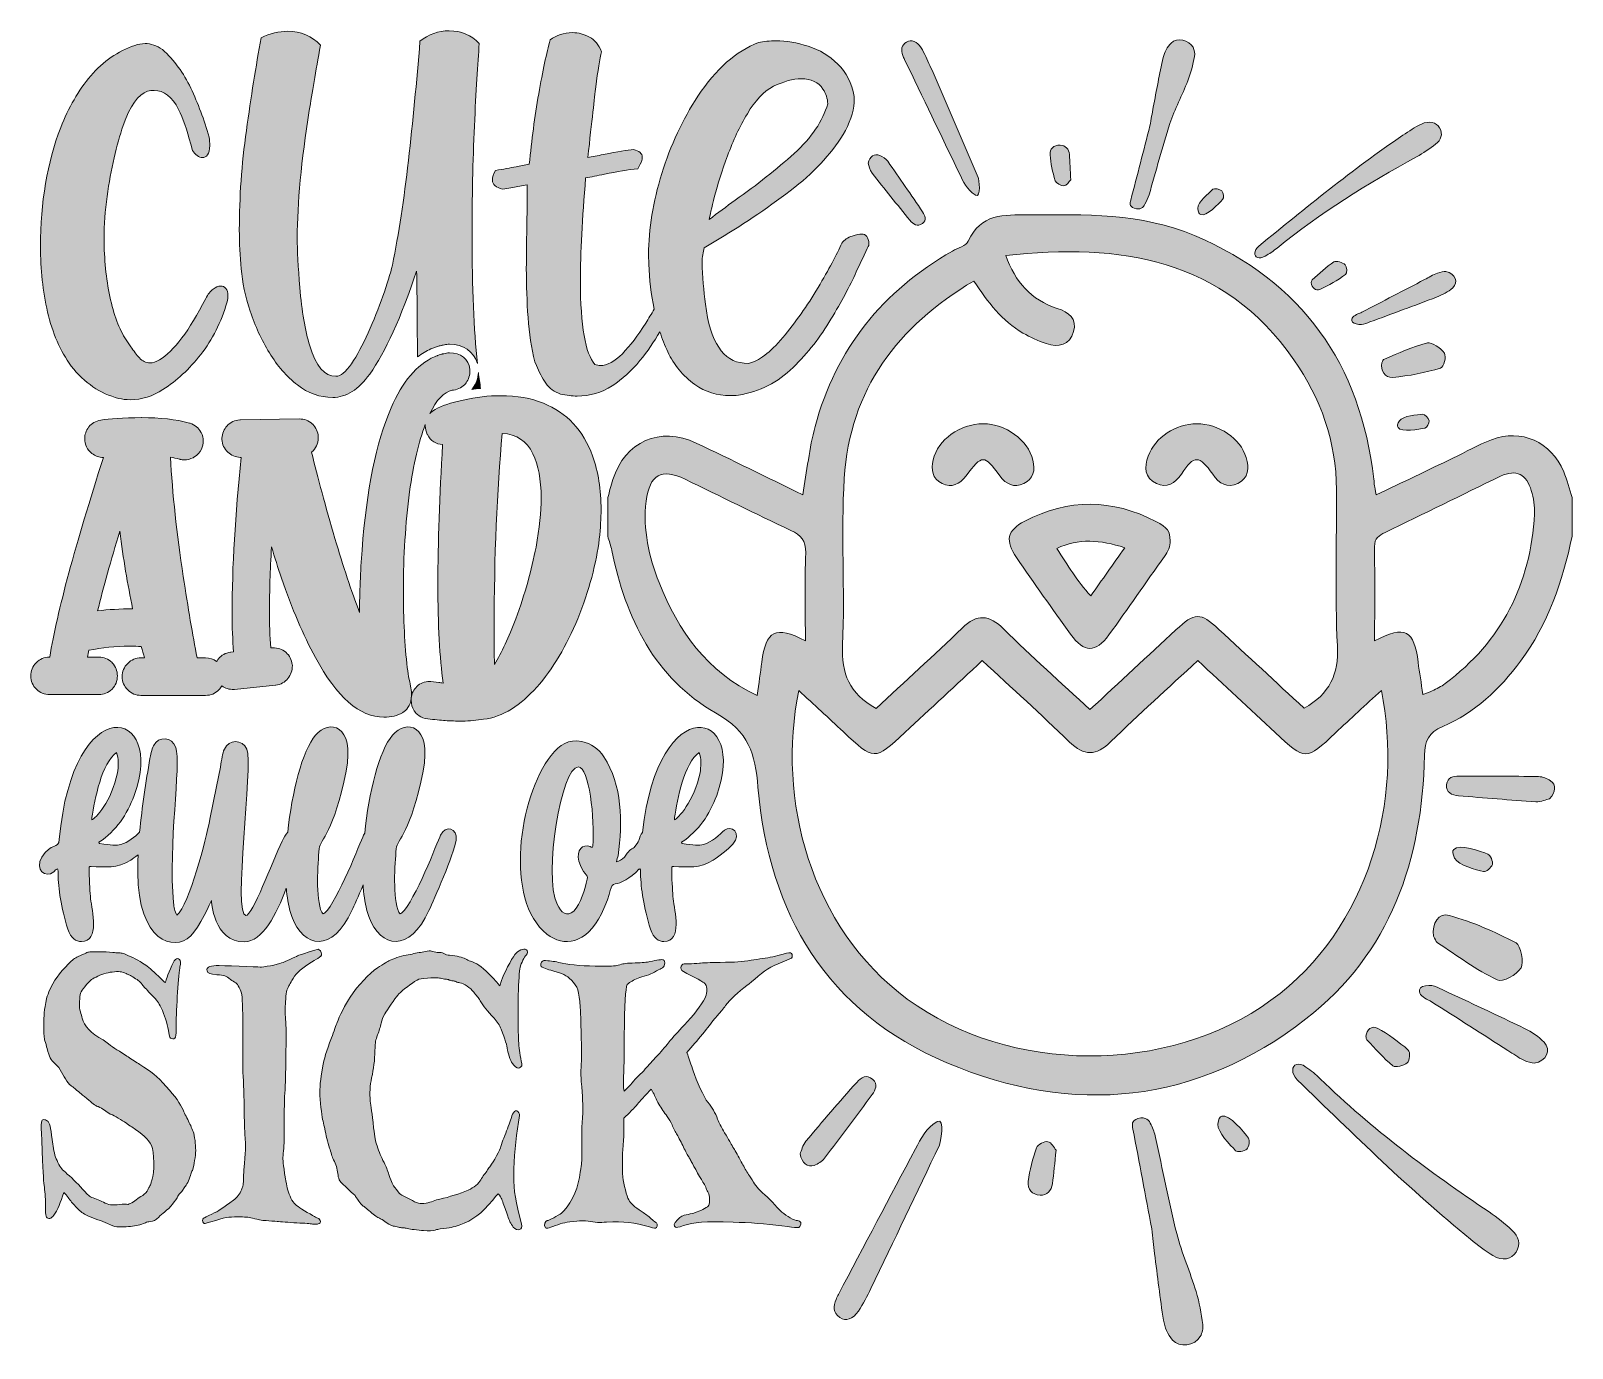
# Model space of a CAD drawing. Header units: inches. Extents: x 41 to 1039, y -967 to -115.
import ezdxf

# ---------------------------------------------------------------- set-up
doc = ezdxf.new("R2010")
doc.units = ezdxf.units.IN
doc.header["$MEASUREMENT"] = 0
doc.layers.add('Layer 1', color=7, linetype='Continuous')

# ---------------------------------------------------------------- blocks, each defined once
blk = doc.blocks.new('block 3')
at = {"layer": 'Layer 1', "true_color": 0x09cccc}
h = blk.add_hatch(color=132, dxfattribs=at)
h.dxf.hatch_style = 2
edge = h.paths.add_edge_path()
edge.add_spline(control_points=[(228.28, -803.73), (228.01, -799.26), (228.56, -793.16), (229.91, -785.98), (231.17, -779.25), (232.15, -775.96), (235.74, -766.4), (237.24, -762.41), (238.87, -757.99), (239.36, -756.58), (240.55, -753.11), (245.07, -744.36), (247.82, -740.19), (252.94, -732.39), (260.1, -724.74), (265.48, -721.29), (267.23, -720.17), (269.55, -718.66), (270.64, -717.95), (271.59, -717.3), (272.59, -716.74), (273.64, -716.26), (274.21, -716.05), (276.23, -715.3), (278.12, -714.6), (280.08, -713.88), (282.09, -713.33), (284.14, -712.94), (285.55, -712.73), (287.74, -712.31), (289.01, -712.01), (290.28, -711.71), (292.26, -711.34), (293.43, -711.2), (294.6, -711.05), (296.53, -710.73), (297.73, -710.48), (299.62, -710.09), (300.08, -710.11), (301.36, -710.62), (302.55, -711), (303.78, -711.2), (305.03, -711.2), (306.23, -711.09), (307.43, -711.36), (308.47, -711.98), (309.63, -712.58), (310.89, -712.93), (312.19, -713.01), (316.87, -713.48), (320.55, -714.34), (322.44, -715.41), (323.51, -716.01), (324.64, -716.5), (325.81, -716.86), (329.08, -717.74), (332.86, -720.38), (337.48, -725.01), (339.92, -727.44), (342.53, -730.2), (343.29, -731.13), (343.29, -731.13), (344.68, -732.82), (344.68, -732.82), (344.68, -732.82), (345.82, -729.35), (345.82, -729.35), (347.02, -725.68), (352.29, -715.39), (354.39, -712.64), (356.46, -709.91), (360.01, -708.41), (361.92, -709.44), (362.93, -709.99), (362.84, -711.92), (361.75, -712.95), (360.62, -714.01), (358.54, -718.25), (357.86, -720.88), (356.72, -725.28), (356.1, -749.2), (356.72, -765.16), (356.8, -769.43), (357.2, -773.69), (357.92, -777.9), (358.41, -780.63), (358.89, -783.27), (358.98, -783.78), (359.1, -784.47), (358.9, -784.88), (358.17, -785.46), (357.77, -785.81), (357.29, -786.07), (356.78, -786.22), (356, -786.22), (353.99, -784.65), (352.85, -783.15), (351.58, -781.49), (349.5, -775.39), (349.54, -773.48), (349.57, -772.38), (347.93, -767.18), (345.58, -760.92), (344.57, -758.26), (343, -755.85), (340.99, -753.84), (336.5, -749.12), (333.99, -745.94), (332.07, -742.52), (331.5, -741.51), (330.83, -740.56), (330.08, -739.69), (329.52, -739.1), (328.49, -737.84), (327.77, -736.89), (325.65, -734.05), (321.52, -731.29), (318.78, -730.88), (317.9, -730.74), (317.04, -730.48), (316.23, -730.12), (315.55, -729.8), (314.81, -729.62), (314.06, -729.59), (313.35, -729.56), (312.65, -729.39), (312.01, -729.07), (311.28, -728.74), (310.49, -728.56), (309.68, -728.55), (308.55, -728.49), (307.43, -728.29), (306.34, -727.97), (304.39, -727.39), (302.73, -727.41), (295.51, -728.1), (292.51, -728.39), (292.1, -728.52), (289.5, -730.14), (285.89, -732.4), (280.16, -737.02), (278.63, -738.91), (276.95, -740.98), (271.73, -748.46), (270.16, -751.06), (269.11, -752.9), (268.37, -754.89), (267.96, -756.97), (267.32, -759.53), (266.53, -762.06), (265.61, -764.54), (264.15, -768.35), (264.15, -768.35), (263.87, -774.9), (263.72, -780.79), (263, -786.65), (261.73, -792.41), (260.6, -797.36), (260.31, -802.47), (260.86, -807.52), (261.36, -810.72), (261.89, -814.95), (263.01, -824.79), (263.76, -831.32), (264.09, -833.05), (265.27, -836.5), (266.42, -840.21), (267.91, -843.81), (269.72, -847.24), (270.97, -849.75), (272.03, -852.34), (272.9, -855), (274.85, -860.89), (274.7, -860.6), (277.73, -864.65), (279.45, -866.95), (280.49, -868.01), (281.3, -868.29), (283.02, -869.08), (284.7, -869.96), (286.34, -870.93), (291.36, -873.83), (292.87, -874.19), (296.91, -873.49), (298.53, -873.21), (300.12, -872.78), (301.65, -872.19), (303, -871.65), (304.39, -871.23), (305.81, -870.95), (312.14, -869.49), (318.32, -867.51), (324.31, -865.01), (327.85, -863.51), (331.14, -860.81), (332.36, -858.39), (333.01, -857.2), (333.78, -856.08), (334.65, -855.05), (335.48, -854.08), (336.21, -853.03), (336.82, -851.92), (337.32, -850.97), (337.94, -850.09), (338.65, -849.3), (340.26, -847.6), (345.27, -838.23), (345.27, -836.9), (345.83, -835.03), (346.49, -833.19), (347.26, -831.38), (349.22, -826.47), (349.85, -824.76), (352.18, -818.08), (352.6, -816.66), (353.25, -815.32), (354.1, -814.11), (355.07, -813.33), (356.2, -813.72), (357.02, -815.13), (357.62, -816.14), (357.61, -816.37), (356.77, -821.11), (354.8, -832.49), (353.8, -844.02), (353.76, -855.58), (353.76, -865.81), (354.83, -872.52), (358.75, -887), (359.8, -890.9), (356.24, -892.2), (353.4, -888.96), (351.76, -886.87), (350.56, -884.48), (349.86, -881.92), (349.39, -880.25), (348.81, -878.62), (348.13, -877.03), (347.51, -875.63), (346.99, -874.18), (346.57, -872.71), (346.21, -871.55), (345.7, -870.45), (345.05, -869.41), (344, -867.65), (343.66, -867.3), (343.31, -867.68), (343.08, -867.93), (341.63, -869.65), (340.1, -871.5), (332.65, -880.49), (327.34, -884.47), (318.46, -887.72), (314.74, -889.08), (312.48, -889.54), (306.15, -890.23), (305.04, -890.32), (303.95, -890.55), (302.9, -890.91), (301.82, -891.48), (298.52, -891.65), (295.37, -891.28), (293.91, -891.11), (291.13, -890.84), (289.18, -890.67), (287.65, -890.58), (286.13, -890.34), (284.64, -889.96), (283.9, -889.7), (283.13, -889.56), (282.34, -889.55), (281.48, -889.53), (280.63, -889.41), (279.8, -889.19), (279.12, -888.99), (277.62, -888.68), (276.46, -888.49), (274.42, -888.16), (273.92, -887.89), (268.44, -884.2), (267.77, -883.77), (267.06, -883.39), (266.32, -883.07), (265.03, -882.52), (262.7, -880.77), (259.84, -878.2), (258.88, -877.33), (257.86, -876.51), (256.81, -875.75), (255.18, -874.67), (254.77, -874.17), (251.37, -869.21), (250.85, -868.46), (250.23, -867.79), (249.5, -867.22), (247.98, -866.22), (241.26, -859.47), (240.68, -858.36), (240.23, -857.09), (239.95, -855.76), (239.85, -854.41), (239.47, -851.29), (238.53, -848.26), (237.07, -845.47), (236.54, -844.33), (236.1, -843.15), (235.76, -841.94), (235.43, -840.78), (234.86, -839), (234.49, -837.99), (233.23, -833.82), (232.18, -829.59), (231.35, -825.31), (231.14, -824.13), (230.64, -821.98), (230.24, -820.53), (229.54, -817.99), (228.73, -811.11), (228.28, -803.73)], knot_values=[0, 0, 0, 0, 1, 1, 1, 2, 2, 2, 3, 3, 3, 4, 4, 4, 5, 5, 5, 6, 6, 6, 7, 7, 7, 8, 8, 8, 9, 9, 9, 10, 10, 10, 11, 11, 11, 12, 12, 12, 13, 13, 13, 14, 14, 14, 15, 15, 15, 16, 16, 16, 17, 17, 17, 18, 18, 18, 19, 19, 19, 20, 20, 20, 21, 21, 21, 22, 22, 22, 23, 23, 23, 24, 24, 24, 25, 25, 25, 26, 26, 26, 27, 27, 27, 28, 28, 28, 29, 29, 29, 30, 30, 30, 31, 31, 31, 32, 32, 32, 33, 33, 33, 34, 34, 34, 35, 35, 35, 36, 36, 36, 37, 37, 37, 38, 38, 38, 39, 39, 39, 40, 40, 40, 41, 41, 41, 42, 42, 42, 43, 43, 43, 44, 44, 44, 45, 45, 45, 46, 46, 46, 47, 47, 47, 48, 48, 48, 49, 49, 49, 50, 50, 50, 51, 51, 51, 52, 52, 52, 53, 53, 53, 54, 54, 54, 55, 55, 55, 56, 56, 56, 57, 57, 57, 58, 58, 58, 59, 59, 59, 60, 60, 60, 61, 61, 61, 62, 62, 62, 63, 63, 63, 64, 64, 64, 65, 65, 65, 66, 66, 66, 67, 67, 67, 68, 68, 68, 69, 69, 69, 70, 70, 70, 71, 71, 71, 72, 72, 72, 73, 73, 73, 74, 74, 74, 75, 75, 75, 76, 76, 76, 77, 77, 77, 78, 78, 78, 79, 79, 79, 80, 80, 80, 81, 81, 81, 82, 82, 82, 83, 83, 83, 84, 84, 84, 85, 85, 85, 86, 86, 86, 87, 87, 87, 88, 88, 88, 89, 89, 89, 90, 90, 90, 91, 91, 91, 92, 92, 92, 93, 93, 93, 94, 94, 94, 95, 95, 95, 96, 96, 96, 97, 97, 97, 98, 98, 98, 99, 99, 99, 100, 100, 100, 101, 101, 101, 102, 102, 102, 103, 103, 103, 104, 104, 104, 105, 105, 105, 106, 106, 106, 106], degree=3, periodic=1)
h = blk.add_hatch(color=132, dxfattribs=at)
h.dxf.hatch_style = 2
edge = h.paths.add_edge_path()
edge.add_spline(control_points=[(144.76, -854.7), (144.17, -857.07), (142.24, -861.33), (141.24, -862.44), (140.62, -863.16), (140.08, -863.94), (139.64, -864.78), (139.21, -865.58), (138.63, -866.28), (137.93, -866.85), (137.24, -867.41), (136.7, -868.12), (136.33, -868.92), (135.14, -871.76), (131.12, -876.58), (127.69, -879.26), (126.45, -880.23), (124.72, -881.72), (123.84, -882.55), (121.56, -884.72), (120.75, -885.15), (118.36, -885.43), (117.3, -885.54), (116.27, -885.79), (115.28, -886.18), (112.21, -887.52), (108.95, -888.34), (105.62, -888.61), (103.87, -888.73), (101.72, -888.87), (100.84, -888.93), (99.5, -888.98), (98.16, -888.94), (96.83, -888.81), (94.91, -888.61), (93.66, -888.18), (90.81, -886.74), (88.79, -885.72), (86.68, -884.88), (84.5, -884.23), (82.26, -883.56), (80.07, -882.7), (77.96, -881.68), (74.45, -879.98), (73.83, -879.52), (70.65, -876.26), (68.88, -874.48), (67.24, -872.58), (65.73, -870.57), (65.01, -869.49), (64.21, -868.46), (63.34, -867.49), (63.34, -867.49), (62.39, -866.54), (62.39, -866.54), (62.39, -866.54), (61.59, -869.08), (61.59, -869.08), (59.87, -874.57), (57.11, -880.28), (55.27, -882.18), (54.18, -883.3), (53.76, -883.51), (52.73, -883.42), (50.82, -883.26), (50.61, -882.47), (50.6, -875.53), (50.58, -871.39), (50.32, -867.26), (49.84, -863.14), (49.09, -856.73), (48.93, -854.06), (48.12, -832.79), (47.62, -819.89), (47.67, -819.44), (49.54, -819.44), (50.31, -819.51), (51.05, -819.78), (51.68, -820.22), (53.23, -821.37), (53.99, -824.26), (54.85, -832.36), (55.26, -836.23), (56.02, -840.05), (57.12, -843.78), (58.06, -846.44), (60.48, -850.77), (61.66, -851.9), (62.3, -852.5), (64.26, -854.28), (66.04, -855.84), (70.02, -859.51), (73.79, -863.4), (77.32, -867.5), (78.39, -868.78), (80.53, -869.97), (83.51, -870.92), (85.09, -871.5), (86.63, -872.17), (88.11, -872.96), (91.3, -874.66), (93.61, -874.96), (98.68, -874.31), (101.08, -874.01), (102.37, -873.99), (103.04, -874.25), (103.58, -874.45), (104.09, -874.48), (104.19, -874.32), (104.56, -874.04), (104.99, -873.87), (105.45, -873.81), (106.83, -873.2), (108.12, -872.38), (109.26, -871.38), (110.57, -870.28), (111.98, -869.32), (113.48, -868.49), (114.8, -867.9), (116.77, -865.7), (116.77, -864.81), (117.05, -864.12), (117.4, -863.46), (117.83, -862.85), (118.35, -862.1), (118.71, -861.27), (118.9, -860.39), (119.02, -859.57), (119.27, -858.77), (119.63, -858.02), (121.18, -854.59), (120.9, -839.74), (119.21, -836.25), (117.23, -832.15), (113.35, -828.52), (106.37, -824.22), (105.74, -823.83), (103.62, -822.36), (101.67, -820.96), (98.73, -818.86), (93.39, -815.9), (92.52, -815.9), (91.21, -815.14), (89.94, -814.31), (88.72, -813.42), (87.45, -812.47), (86.1, -811.64), (84.67, -810.95), (83.66, -810.95), (81.45, -809.48), (78.56, -806.9), (76.9, -805.43), (74.69, -803.54), (73.64, -802.72), (72.58, -801.89), (71.03, -800.6), (70.19, -799.85), (69.36, -799.1), (68.46, -798.44), (67.5, -797.87), (66.15, -797.16), (62.83, -792.53), (60.93, -788.69), (59.9, -786.65), (58.5, -784.83), (56.8, -783.31), (53.75, -780.35), (53.19, -779.28), (51.62, -773.44), (51.23, -771.98), (50.6, -769.75), (50.22, -768.49), (49.62, -766.49), (49.53, -765.11), (49.54, -757.87), (49.55, -751.72), (49.69, -748.97), (50.09, -747.29), (50.38, -746.03), (50.77, -743.93), (50.96, -742.61), (51.35, -740.59), (51.98, -738.62), (52.84, -736.74), (56.27, -729.06), (59.21, -724.82), (65.44, -718.63), (68.27, -715.83), (69.25, -715.1), (71.81, -713.91), (73.48, -713.14), (75.68, -712.1), (76.71, -711.61), (78.53, -710.74), (78.77, -710.72), (85.46, -710.77), (88.37, -710.75), (91.27, -710.89), (94.17, -711.18), (95.48, -711.39), (96.82, -711.51), (98.15, -711.52), (100.06, -711.53), (100.94, -711.8), (105.44, -713.83), (107.62, -714.77), (109.75, -715.83), (111.81, -717.02), (112.49, -717.5), (114.13, -718.61), (115.43, -719.48), (117.97, -721.16), (120.91, -723.77), (125.35, -728.27), (127.05, -729.99), (128.15, -730.87), (128.24, -730.57), (128.33, -730.31), (128.64, -729.3), (128.92, -728.33), (129.21, -727.36), (130.33, -724.41), (131.41, -721.78), (133.94, -715.63), (135.53, -714.01), (137.29, -715.77), (138.08, -716.56), (138.2, -718.23), (137.64, -720.55), (136.78, -724.14), (135.18, -748.33), (135.17, -758.06), (135.16, -766.68), (134.84, -767.61), (132.17, -766.94), (131.17, -766.68), (131.06, -766.42), (130.17, -761.78), (129.27, -756.71), (127.68, -751.78), (125.45, -747.14), (123.54, -743.18), (123.2, -742.7), (119.25, -738.65), (116.94, -736.28), (114.43, -733.55), (113.66, -732.58), (112.91, -731.63), (112.1, -730.74), (111.24, -729.9), (110.03, -728.83), (105.71, -726.04), (105.24, -726.03), (104.39, -725.74), (103.57, -725.37), (102.79, -724.94), (100.17, -723.6), (97.82, -723.32), (93.83, -723.89), (90.15, -724.36), (86.58, -725.47), (83.29, -727.17), (80, -728.77), (79.47, -729.23), (76.02, -733.47), (73.1, -737.04), (72.84, -737.77), (72.62, -743.05), (72.47, -746.88), (72.54, -747.82), (73.16, -749.77), (73.55, -751.02), (74.07, -752.84), (74.31, -753.81), (75.56, -758.87), (79.91, -763.42), (87.81, -767.9), (89.05, -768.66), (90.23, -769.52), (91.34, -770.47), (93.07, -771.84), (94.88, -773.09), (96.77, -774.22), (98.72, -775.38), (102.02, -777.47), (104.11, -778.87), (106.2, -780.27), (109.59, -782.45), (111.64, -783.71), (119.27, -788.41), (122.61, -791.2), (128.68, -797.94), (134.57, -804.49), (137.96, -809.19), (139.62, -813.17), (140.13, -814.39), (141.73, -817.69), (143.18, -820.52), (144.47, -822.97), (145.58, -825.51), (146.5, -828.12), (147.49, -832.35), (147.92, -836.68), (147.79, -841.01), (147.47, -844.67), (146.24, -851.14), (145.64, -852.3), (145.27, -853.07), (144.97, -853.87), (144.76, -854.7)], knot_values=[0, 0, 0, 0, 1, 1, 1, 2, 2, 2, 3, 3, 3, 4, 4, 4, 5, 5, 5, 6, 6, 6, 7, 7, 7, 8, 8, 8, 9, 9, 9, 10, 10, 10, 11, 11, 11, 12, 12, 12, 13, 13, 13, 14, 14, 14, 15, 15, 15, 16, 16, 16, 17, 17, 17, 18, 18, 18, 19, 19, 19, 20, 20, 20, 21, 21, 21, 22, 22, 22, 23, 23, 23, 24, 24, 24, 25, 25, 25, 26, 26, 26, 27, 27, 27, 28, 28, 28, 29, 29, 29, 30, 30, 30, 31, 31, 31, 32, 32, 32, 33, 33, 33, 34, 34, 34, 35, 35, 35, 36, 36, 36, 37, 37, 37, 38, 38, 38, 39, 39, 39, 40, 40, 40, 41, 41, 41, 42, 42, 42, 43, 43, 43, 44, 44, 44, 45, 45, 45, 46, 46, 46, 47, 47, 47, 48, 48, 48, 49, 49, 49, 50, 50, 50, 51, 51, 51, 52, 52, 52, 53, 53, 53, 54, 54, 54, 55, 55, 55, 56, 56, 56, 57, 57, 57, 58, 58, 58, 59, 59, 59, 60, 60, 60, 61, 61, 61, 62, 62, 62, 63, 63, 63, 64, 64, 64, 65, 65, 65, 66, 66, 66, 67, 67, 67, 68, 68, 68, 69, 69, 69, 70, 70, 70, 71, 71, 71, 72, 72, 72, 73, 73, 73, 74, 74, 74, 75, 75, 75, 76, 76, 76, 77, 77, 77, 78, 78, 78, 79, 79, 79, 80, 80, 80, 81, 81, 81, 82, 82, 82, 83, 83, 83, 84, 84, 84, 85, 85, 85, 86, 86, 86, 87, 87, 87, 88, 88, 88, 89, 89, 89, 90, 90, 90, 91, 91, 91, 92, 92, 92, 93, 93, 93, 94, 94, 94, 95, 95, 95, 96, 96, 96, 97, 97, 97, 98, 98, 98, 99, 99, 99, 100, 100, 100, 101, 101, 101, 102, 102, 102, 103, 103, 103, 103], degree=3, periodic=1)
h = blk.add_hatch(color=132, dxfattribs=at)
h.dxf.hatch_style = 2
edge = h.paths.add_edge_path()
edge.add_spline(control_points=[(152.82, -886.28), (151.98, -885.52), (151.99, -883.7), (152.83, -883.25), (153.13, -883.09), (155.55, -881.94), (158.23, -880.67), (162.81, -878.51), (165.38, -876.83), (172.26, -871.5), (174.6, -869.81), (176.39, -867.48), (177.44, -864.8), (177.66, -864.03), (177.96, -863.3), (178.36, -862.6), (178.63, -861.36), (178.74, -860.1), (178.67, -858.83), (178.67, -856.95), (178.82, -853.84), (178.99, -851.92), (180.14, -839.73), (180.21, -837.51), (179.7, -828.93), (179.44, -824.28), (179.2, -816.25), (179.18, -811.1), (179.16, -805.94), (178.93, -798.38), (178.68, -794.29), (178.2, -786.69), (178.15, -782.68), (178.31, -763.51), (178.41, -751.66), (178.13, -742.01), (177.6, -738.69), (177.17, -735.96), (174.88, -731.23), (173.86, -730.98), (172.6, -730.33), (171.41, -729.55), (170.31, -728.65), (167.15, -726.22), (166.43, -725.98), (161.5, -725.66), (157.22, -725.38), (155.64, -724.73), (155.18, -723.08), (154.58, -720.96), (156.51, -719.86), (161.02, -719.75), (164.23, -719.67), (188.17, -720.47), (189.54, -720.7), (190.98, -720.95), (201.3, -718.98), (203.44, -718.05), (204.31, -717.67), (206.75, -716.62), (208.86, -715.72), (210.97, -714.82), (213.2, -713.8), (213.82, -713.44), (214.87, -712.84), (226.3, -709.19), (227.14, -709.19), (228, -709.19), (229.27, -710.93), (229.27, -712.12), (229.27, -713.41), (228.79, -713.98), (226.79, -715.06), (226.11, -715.43), (223.49, -717.05), (220.98, -718.68), (215.4, -722.3), (211.77, -725.83), (210.09, -729.3), (209.47, -730.59), (208.62, -732.21), (208.21, -732.89), (206.68, -735.44), (206.29, -737.2), (205.93, -743.22), (205.68, -746.94), (205.7, -750.66), (206, -754.37), (206.47, -760.21), (206.47, -761.02), (206.16, -783), (206.05, -791.58), (205.76, -800.02), (205.54, -801.75), (205.28, -803.76), (205.15, -810.22), (205.18, -819.62), (205.22, -830.77), (205.1, -835.6), (204.68, -839.59), (204.13, -844.79), (204.13, -844.91), (205.03, -851.59), (205.53, -855.3), (206.01, -858.53), (206.09, -858.78), (206.18, -859.02), (206.48, -860.61), (206.78, -862.31), (207.47, -866.01), (208.86, -869.54), (210.87, -872.72), (212.36, -874.78), (214.77, -876.56), (220.07, -879.49), (222.5, -880.84), (224.91, -882.24), (225.43, -882.61), (225.86, -882.94), (226.37, -883.17), (226.91, -883.28), (227.55, -883.28), (228.56, -884.59), (228.56, -885.42), (228.56, -886.56), (227.36, -887.17), (225.14, -887.17), (224.36, -887.22), (223.57, -887.15), (222.81, -886.97), (222.7, -886.86), (218.42, -886.54), (213.29, -886.26), (208.16, -885.98), (202.45, -885.6), (200.6, -885.42), (198.75, -885.23), (195.56, -884.98), (193.52, -884.84), (192.03, -884.78), (190.54, -884.61), (189.07, -884.33), (188.66, -884.17), (186.67, -883.68), (184.64, -883.23), (181.64, -882.57), (179.87, -882.42), (175.12, -882.41), (168.73, -882.39), (167.15, -882.68), (157.7, -885.63), (153.63, -886.9), (153.52, -886.92), (152.82, -886.28)], knot_values=[0, 0, 0, 0, 1, 1, 1, 2, 2, 2, 3, 3, 3, 4, 4, 4, 5, 5, 5, 6, 6, 6, 7, 7, 7, 8, 8, 8, 9, 9, 9, 10, 10, 10, 11, 11, 11, 12, 12, 12, 13, 13, 13, 14, 14, 14, 15, 15, 15, 16, 16, 16, 17, 17, 17, 18, 18, 18, 19, 19, 19, 20, 20, 20, 21, 21, 21, 22, 22, 22, 23, 23, 23, 24, 24, 24, 25, 25, 25, 26, 26, 26, 27, 27, 27, 28, 28, 28, 29, 29, 29, 30, 30, 30, 31, 31, 31, 32, 32, 32, 33, 33, 33, 34, 34, 34, 35, 35, 35, 36, 36, 36, 37, 37, 37, 38, 38, 38, 39, 39, 39, 40, 40, 40, 41, 41, 41, 42, 42, 42, 43, 43, 43, 44, 44, 44, 45, 45, 45, 46, 46, 46, 47, 47, 47, 48, 48, 48, 49, 49, 49, 50, 50, 50, 51, 51, 51, 51], degree=3, periodic=1)
h = blk.add_hatch(color=132, dxfattribs=at)
h.dxf.hatch_style = 2
edge = h.paths.add_edge_path()
edge.add_spline(control_points=[(397.34, -849.63), (397.81, -846.53), (397.98, -843.39), (397.85, -840.25), (397.64, -830.75), (397.79, -823.53), (398.36, -815.06), (398.61, -811.42), (398.27, -804.18), (397.41, -794.79), (397.14, -791.43), (397.13, -788.06), (397.37, -784.7), (397.74, -778.44), (397.38, -757.19), (396.72, -746.66), (396.07, -736.28), (395.06, -733.12), (391.13, -729.25), (387.72, -725.89), (385.67, -724.91), (377.67, -722.77), (376.14, -722.35), (374.63, -721.83), (373.17, -721.21), (371.42, -720.41), (371.28, -720.25), (371.28, -719.14), (371.26, -718.38), (371.57, -717.64), (372.14, -717.14), (372.95, -716.38), (373.19, -716.34), (375.77, -716.58), (378.91, -716.87), (382.02, -717.4), (385.07, -718.17), (390.64, -719.38), (400.19, -720.1), (410.2, -720.08), (418.81, -720.06), (419.37, -720.02), (422.41, -719.15), (425.15, -718.37), (426.53, -718.21), (432.31, -718.04), (437.16, -717.9), (439.83, -717.65), (441.87, -717.16), (446.38, -716.07), (449.76, -715.64), (450.53, -716.05), (451.4, -716.52), (451.71, -717.56), (451.41, -718.98), (451.09, -720.46), (450.64, -720.99), (449.12, -721.69), (448.44, -722), (446.53, -723), (444.87, -723.9), (443.24, -724.8), (441.52, -725.54), (439.75, -726.13), (435.03, -727.42), (432.89, -728.25), (430.27, -729.76), (429.16, -730.33), (428.13, -731.06), (427.22, -731.93), (425.96, -734.38), (425.32, -745.3), (425.27, -765.07), (425.25, -774.21), (425.09, -785.13), (424.92, -789.32), (424.75, -793.51), (424.72, -797.85), (424.86, -798.96), (424.86, -798.96), (425.11, -800.99), (425.11, -800.99), (425.11, -800.99), (426.13, -800.27), (426.13, -800.27), (427.64, -798.85), (429.04, -797.32), (430.33, -795.7), (431.61, -794.09), (433, -792.57), (434.5, -791.15), (436.05, -789.74), (437.5, -788.23), (438.86, -786.63), (440.71, -784.54), (444.02, -780.9), (446.23, -778.55), (448.45, -776.19), (451.84, -772.31), (453.78, -769.91), (457.36, -765.5), (459.63, -762.95), (464.22, -758.17), (469.45, -752.71), (475.52, -744.82), (477.44, -741), (478.9, -738.09), (479.18, -734.91), (478.19, -732.63), (477.41, -730.83), (477.41, -730.83), (466.99, -725.43), (465.44, -724.66), (463.93, -723.81), (462.48, -722.86), (461.59, -722.07), (461.69, -720.24), (462.68, -719.3), (463.42, -718.6), (463.85, -718.53), (467.19, -718.58), (469.43, -718.59), (471.67, -718.46), (473.89, -718.19), (475.56, -717.95), (481.54, -717.71), (487.34, -717.66), (497.66, -717.56), (500.97, -717.33), (507.51, -716.28), (509.35, -715.98), (512.62, -715.49), (514.76, -715.17), (519.25, -714.52), (523.7, -713.57), (528.06, -712.33), (531.42, -711.36), (532.98, -711.24), (533.62, -711.88), (534.19, -712.46), (534.16, -714.46), (533.57, -714.95), (531.61, -715.89), (529.61, -716.72), (527.57, -717.45), (519.85, -720.38), (515.81, -722.88), (509.8, -728.44), (508.83, -729.34), (506.52, -731.2), (504.67, -732.58), (499.2, -736.64), (493.72, -741.83), (490.85, -745.66), (489.42, -747.57), (487.36, -750.1), (486.28, -751.27), (485.2, -752.43), (482.49, -755.76), (480.25, -758.66), (478.02, -761.56), (473.87, -766.64), (471.03, -769.94), (471.03, -769.94), (465.87, -775.94), (465.87, -775.94), (465.87, -775.94), (466.4, -777.58), (466.4, -777.58), (466.69, -778.48), (467.39, -780.57), (467.96, -782.23), (468.53, -783.88), (469.37, -786.43), (469.81, -787.89), (471.63, -793.81), (477.07, -805.38), (479.35, -808.18), (482.04, -811.45), (484.18, -815.13), (485.69, -819.09), (486.79, -821.68), (488.04, -824.2), (489.44, -826.63), (490.4, -828.19), (491.89, -830.74), (492.74, -832.3), (493.59, -833.85), (495.32, -836.8), (496.58, -838.84), (497.84, -840.88), (500.12, -844.94), (501.64, -847.87), (502.87, -850.29), (504.24, -852.66), (505.72, -854.94), (506.44, -855.91), (507.88, -858.12), (508.91, -859.83), (510.7, -862.82), (513.04, -865.37), (517.95, -869.67), (520.05, -871.56), (521.99, -873.61), (523.75, -875.82), (524.84, -877.06), (526.02, -878.23), (527.26, -879.32), (530.25, -881.99), (535.48, -884.84), (537.42, -884.84), (539.55, -884.84), (540.34, -886.77), (538.94, -888.55), (538.04, -889.7), (538.05, -889.7), (527.32, -888.24), (516.82, -886.84), (506.25, -886.05), (495.66, -885.87), (477.19, -885.31), (470.33, -885.77), (463.57, -888.04), (460.03, -889.22), (459.26, -889.37), (458.51, -889.03), (456.95, -888.32), (457.31, -886.97), (459.74, -884.37), (462.06, -881.89), (462.46, -881.68), (466.64, -880.8), (468.19, -880.47), (470.27, -879.95), (471.24, -879.64), (474.13, -878.72), (478.61, -876.48), (479.55, -875.47), (480.36, -874.61), (480.44, -874.24), (480.44, -871.44), (480.44, -868.67), (480.33, -868.14), (479.33, -866.25), (478.81, -865.28), (478.35, -864.29), (477.97, -863.26), (477.47, -862.09), (476.88, -860.96), (476.2, -859.89), (473.92, -856.15), (468.61, -846.74), (468.26, -845.81), (467.9, -845.04), (467.48, -844.29), (466.99, -843.6), (466.46, -842.83), (464.95, -839.97), (463.63, -837.25), (462.31, -834.53), (460.45, -830.94), (459.5, -829.29), (458.55, -827.63), (457.08, -824.77), (456.23, -822.92), (455.33, -820.97), (454.27, -819.1), (453.06, -817.33), (451.12, -814.81), (449.32, -812.18), (447.65, -809.47), (446.74, -807.97), (445.95, -806.41), (445.29, -804.78), (444.83, -803.57), (444.26, -802.39), (443.6, -801.27), (443.6, -801.27), (442.67, -799.79), (442.67, -799.79), (442.67, -799.79), (438.99, -803.66), (438.99, -803.66), (436.96, -805.79), (434.7, -808.32), (433.95, -809.3), (433.21, -810.27), (430.9, -812.74), (428.83, -814.78), (428.83, -814.78), (425.07, -818.49), (425.07, -818.49), (425.07, -818.49), (425.06, -824.86), (425.06, -824.86), (425.05, -828.37), (424.81, -833.46), (424.53, -836.19), (423.93, -843.01), (423.87, -849.88), (424.38, -856.71), (424.87, -861.07), (426.97, -869.31), (428.13, -871.42), (429.36, -873.69), (431.74, -875.81), (436.75, -879.08), (438.85, -880.44), (440.86, -881.94), (442.76, -883.58), (443.67, -884.47), (444.64, -885.28), (445.68, -886.03), (446.21, -886.36), (446.57, -886.91), (446.65, -887.53), (446.73, -888.16), (446.52, -888.78), (446.09, -889.24), (445.34, -889.99), (444.8, -889.96), (441.52, -888.93), (432.09, -886), (424.81, -885.18), (413.82, -885.8), (409.85, -886.18), (405.85, -885.98), (401.94, -885.21), (399.47, -884.88), (396.97, -884.88), (394.51, -885.2), (387.78, -885.8), (385.01, -886.36), (380.65, -888.03), (375.71, -889.92), (374.82, -890.06), (373.98, -889.14), (372.92, -887.96), (373.99, -884.84), (375.45, -884.84), (376.24, -884.84), (382.62, -881.41), (384.58, -879.93), (389.6, -876.14), (394.74, -865.93), (396.19, -856.85), (396.49, -855.02), (397.01, -851.77), (397.34, -849.63)], knot_values=[0, 0, 0, 0, 1, 1, 1, 2, 2, 2, 3, 3, 3, 4, 4, 4, 5, 5, 5, 6, 6, 6, 7, 7, 7, 8, 8, 8, 9, 9, 9, 10, 10, 10, 11, 11, 11, 12, 12, 12, 13, 13, 13, 14, 14, 14, 15, 15, 15, 16, 16, 16, 17, 17, 17, 18, 18, 18, 19, 19, 19, 20, 20, 20, 21, 21, 21, 22, 22, 22, 23, 23, 23, 24, 24, 24, 25, 25, 25, 26, 26, 26, 27, 27, 27, 28, 28, 28, 29, 29, 29, 30, 30, 30, 31, 31, 31, 32, 32, 32, 33, 33, 33, 34, 34, 34, 35, 35, 35, 36, 36, 36, 37, 37, 37, 38, 38, 38, 39, 39, 39, 40, 40, 40, 41, 41, 41, 42, 42, 42, 43, 43, 43, 44, 44, 44, 45, 45, 45, 46, 46, 46, 47, 47, 47, 48, 48, 48, 49, 49, 49, 50, 50, 50, 51, 51, 51, 52, 52, 52, 53, 53, 53, 54, 54, 54, 55, 55, 55, 56, 56, 56, 57, 57, 57, 58, 58, 58, 59, 59, 59, 60, 60, 60, 61, 61, 61, 62, 62, 62, 63, 63, 63, 64, 64, 64, 65, 65, 65, 66, 66, 66, 67, 67, 67, 68, 68, 68, 69, 69, 69, 70, 70, 70, 71, 71, 71, 72, 72, 72, 73, 73, 73, 74, 74, 74, 75, 75, 75, 76, 76, 76, 77, 77, 77, 78, 78, 78, 79, 79, 79, 80, 80, 80, 81, 81, 81, 82, 82, 82, 83, 83, 83, 84, 84, 84, 85, 85, 85, 86, 86, 86, 87, 87, 87, 88, 88, 88, 89, 89, 89, 90, 90, 90, 91, 91, 91, 92, 92, 92, 93, 93, 93, 94, 94, 94, 95, 95, 95, 96, 96, 96, 97, 97, 97, 98, 98, 98, 99, 99, 99, 100, 100, 100, 101, 101, 101, 102, 102, 102, 103, 103, 103, 104, 104, 104, 105, 105, 105, 106, 106, 106, 107, 107, 107, 108, 108, 108, 109, 109, 109, 110, 110, 110, 111, 111, 111, 112, 112, 112, 113, 113, 113, 114, 114, 114, 115, 115, 115, 116, 116, 116, 116], degree=3, periodic=1)
at = {"layer": 'Layer 1', "lineweight": 0}
for points, knots in [([(228.28, -803.73), (228.01, -799.26), (228.56, -793.16), (229.91, -785.98), (231.17, -779.25), (232.15, -775.96), (235.74, -766.4), (237.24, -762.41), (238.87, -757.99), (239.36, -756.58), (240.55, -753.11), (245.07, -744.36), (247.82, -740.19), (252.94, -732.39), (260.1, -724.74), (265.48, -721.29), (267.23, -720.17), (269.55, -718.66), (270.64, -717.95), (271.59, -717.3), (272.59, -716.74), (273.64, -716.26), (274.21, -716.05), (276.23, -715.3), (278.12, -714.6), (280.08, -713.88), (282.09, -713.33), (284.14, -712.94), (285.55, -712.73), (287.74, -712.31), (289.01, -712.01), (290.28, -711.71), (292.26, -711.34), (293.43, -711.2), (294.6, -711.05), (296.53, -710.73), (297.73, -710.48), (299.62, -710.09), (300.08, -710.11), (301.36, -710.62), (302.55, -711), (303.78, -711.2), (305.03, -711.2), (306.23, -711.09), (307.43, -711.36), (308.47, -711.98), (309.63, -712.58), (310.89, -712.93), (312.19, -713.01), (316.87, -713.48), (320.55, -714.34), (322.44, -715.41), (323.51, -716.01), (324.64, -716.5), (325.81, -716.86), (329.08, -717.74), (332.86, -720.38), (337.48, -725.01), (339.92, -727.44), (342.53, -730.2), (343.29, -731.13), (343.29, -731.13), (344.68, -732.82), (344.68, -732.82), (344.68, -732.82), (345.82, -729.35), (345.82, -729.35), (347.02, -725.68), (352.29, -715.39), (354.39, -712.64), (356.46, -709.91), (360.01, -708.41), (361.92, -709.44), (362.93, -709.99), (362.84, -711.92), (361.75, -712.95), (360.62, -714.01), (358.54, -718.25), (357.86, -720.88), (356.72, -725.28), (356.1, -749.2), (356.72, -765.16), (356.8, -769.43), (357.2, -773.69), (357.92, -777.9), (358.41, -780.63), (358.89, -783.27), (358.98, -783.78), (359.1, -784.47), (358.9, -784.88), (358.17, -785.46), (357.77, -785.81), (357.29, -786.07), (356.78, -786.22), (356, -786.22), (353.99, -784.65), (352.85, -783.15), (351.58, -781.49), (349.5, -775.39), (349.54, -773.48), (349.57, -772.38), (347.93, -767.18), (345.58, -760.92), (344.57, -758.26), (343, -755.85), (340.99, -753.84), (336.5, -749.12), (333.99, -745.94), (332.07, -742.52), (331.5, -741.51), (330.83, -740.56), (330.08, -739.69), (329.52, -739.1), (328.49, -737.84), (327.77, -736.89), (325.65, -734.05), (321.52, -731.29), (318.78, -730.88), (317.9, -730.74), (317.04, -730.48), (316.23, -730.12), (315.55, -729.8), (314.81, -729.62), (314.06, -729.59), (313.35, -729.56), (312.65, -729.39), (312.01, -729.07), (311.28, -728.74), (310.49, -728.56), (309.68, -728.55), (308.55, -728.49), (307.43, -728.29), (306.34, -727.97), (304.39, -727.39), (302.73, -727.41), (295.51, -728.1), (292.51, -728.39), (292.1, -728.52), (289.5, -730.14), (285.89, -732.4), (280.16, -737.02), (278.63, -738.91), (276.95, -740.98), (271.73, -748.46), (270.16, -751.06), (269.11, -752.9), (268.37, -754.89), (267.96, -756.97), (267.32, -759.53), (266.53, -762.06), (265.61, -764.54), (264.15, -768.35), (264.15, -768.35), (263.87, -774.9), (263.72, -780.79), (263, -786.65), (261.73, -792.41), (260.6, -797.36), (260.31, -802.47), (260.86, -807.52), (261.36, -810.72), (261.89, -814.95), (263.01, -824.79), (263.76, -831.32), (264.09, -833.05), (265.27, -836.5), (266.42, -840.21), (267.91, -843.81), (269.72, -847.24), (270.97, -849.75), (272.03, -852.34), (272.9, -855), (274.85, -860.89), (274.7, -860.6), (277.73, -864.65), (279.45, -866.95), (280.49, -868.01), (281.3, -868.29), (283.02, -869.08), (284.7, -869.96), (286.34, -870.93), (291.36, -873.83), (292.87, -874.19), (296.91, -873.49), (298.53, -873.21), (300.12, -872.78), (301.65, -872.19), (303, -871.65), (304.39, -871.23), (305.81, -870.95), (312.14, -869.49), (318.32, -867.51), (324.31, -865.01), (327.85, -863.51), (331.14, -860.81), (332.36, -858.39), (333.01, -857.2), (333.78, -856.08), (334.65, -855.05), (335.48, -854.08), (336.21, -853.03), (336.82, -851.92), (337.32, -850.97), (337.94, -850.09), (338.65, -849.3), (340.26, -847.6), (345.27, -838.23), (345.27, -836.9), (345.83, -835.03), (346.49, -833.19), (347.26, -831.38), (349.22, -826.47), (349.85, -824.76), (352.18, -818.08), (352.6, -816.66), (353.25, -815.32), (354.1, -814.11), (355.07, -813.33), (356.2, -813.72), (357.02, -815.13), (357.62, -816.14), (357.61, -816.37), (356.77, -821.11), (354.8, -832.49), (353.8, -844.02), (353.76, -855.58), (353.76, -865.81), (354.83, -872.52), (358.75, -887), (359.8, -890.9), (356.24, -892.2), (353.4, -888.96), (351.76, -886.87), (350.56, -884.48), (349.86, -881.92), (349.39, -880.25), (348.81, -878.62), (348.13, -877.03), (347.51, -875.63), (346.99, -874.18), (346.57, -872.71), (346.21, -871.55), (345.7, -870.45), (345.05, -869.41), (344, -867.65), (343.66, -867.3), (343.31, -867.68), (343.08, -867.93), (341.63, -869.65), (340.1, -871.5), (332.65, -880.49), (327.34, -884.47), (318.46, -887.72), (314.74, -889.08), (312.48, -889.54), (306.15, -890.23), (305.04, -890.32), (303.95, -890.55), (302.9, -890.91), (301.82, -891.48), (298.52, -891.65), (295.37, -891.28), (293.91, -891.11), (291.13, -890.84), (289.18, -890.67), (287.65, -890.58), (286.13, -890.34), (284.64, -889.96), (283.9, -889.7), (283.13, -889.56), (282.34, -889.55), (281.48, -889.53), (280.63, -889.41), (279.8, -889.19), (279.12, -888.99), (277.62, -888.68), (276.46, -888.49), (274.42, -888.16), (273.92, -887.89), (268.44, -884.2), (267.77, -883.77), (267.06, -883.39), (266.32, -883.07), (265.03, -882.52), (262.7, -880.77), (259.84, -878.2), (258.88, -877.33), (257.86, -876.51), (256.81, -875.75), (255.18, -874.67), (254.77, -874.17), (251.37, -869.21), (250.85, -868.46), (250.23, -867.79), (249.5, -867.22), (247.98, -866.22), (241.26, -859.47), (240.68, -858.36), (240.23, -857.09), (239.95, -855.76), (239.85, -854.41), (239.47, -851.29), (238.53, -848.26), (237.07, -845.47), (236.54, -844.33), (236.1, -843.15), (235.76, -841.94), (235.43, -840.78), (234.86, -839), (234.49, -837.99), (233.23, -833.82), (232.18, -829.59), (231.35, -825.31), (231.14, -824.13), (230.64, -821.98), (230.24, -820.53), (229.54, -817.99), (228.73, -811.11), (228.28, -803.73)], [0, 0, 0, 0, 1, 1, 1, 2, 2, 2, 3, 3, 3, 4, 4, 4, 5, 5, 5, 6, 6, 6, 7, 7, 7, 8, 8, 8, 9, 9, 9, 10, 10, 10, 11, 11, 11, 12, 12, 12, 13, 13, 13, 14, 14, 14, 15, 15, 15, 16, 16, 16, 17, 17, 17, 18, 18, 18, 19, 19, 19, 20, 20, 20, 21, 21, 21, 22, 22, 22, 23, 23, 23, 24, 24, 24, 25, 25, 25, 26, 26, 26, 27, 27, 27, 28, 28, 28, 29, 29, 29, 30, 30, 30, 31, 31, 31, 32, 32, 32, 33, 33, 33, 34, 34, 34, 35, 35, 35, 36, 36, 36, 37, 37, 37, 38, 38, 38, 39, 39, 39, 40, 40, 40, 41, 41, 41, 42, 42, 42, 43, 43, 43, 44, 44, 44, 45, 45, 45, 46, 46, 46, 47, 47, 47, 48, 48, 48, 49, 49, 49, 50, 50, 50, 51, 51, 51, 52, 52, 52, 53, 53, 53, 54, 54, 54, 55, 55, 55, 56, 56, 56, 57, 57, 57, 58, 58, 58, 59, 59, 59, 60, 60, 60, 61, 61, 61, 62, 62, 62, 63, 63, 63, 64, 64, 64, 65, 65, 65, 66, 66, 66, 67, 67, 67, 68, 68, 68, 69, 69, 69, 70, 70, 70, 71, 71, 71, 72, 72, 72, 73, 73, 73, 74, 74, 74, 75, 75, 75, 76, 76, 76, 77, 77, 77, 78, 78, 78, 79, 79, 79, 80, 80, 80, 81, 81, 81, 82, 82, 82, 83, 83, 83, 84, 84, 84, 85, 85, 85, 86, 86, 86, 87, 87, 87, 88, 88, 88, 89, 89, 89, 90, 90, 90, 91, 91, 91, 92, 92, 92, 93, 93, 93, 94, 94, 94, 95, 95, 95, 96, 96, 96, 97, 97, 97, 98, 98, 98, 99, 99, 99, 100, 100, 100, 101, 101, 101, 102, 102, 102, 103, 103, 103, 104, 104, 104, 105, 105, 105, 106, 106, 106, 106]), ([(144.76, -854.7), (144.17, -857.07), (142.24, -861.33), (141.24, -862.44), (140.62, -863.16), (140.08, -863.94), (139.64, -864.78), (139.21, -865.58), (138.63, -866.28), (137.93, -866.85), (137.24, -867.41), (136.7, -868.12), (136.33, -868.92), (135.14, -871.76), (131.12, -876.58), (127.69, -879.26), (126.45, -880.23), (124.72, -881.72), (123.84, -882.55), (121.56, -884.72), (120.75, -885.15), (118.36, -885.43), (117.3, -885.54), (116.27, -885.79), (115.28, -886.18), (112.21, -887.52), (108.95, -888.34), (105.62, -888.61), (103.87, -888.73), (101.72, -888.87), (100.84, -888.93), (99.5, -888.98), (98.16, -888.94), (96.83, -888.81), (94.91, -888.61), (93.66, -888.18), (90.81, -886.74), (88.79, -885.72), (86.68, -884.88), (84.5, -884.23), (82.26, -883.56), (80.07, -882.7), (77.96, -881.68), (74.45, -879.98), (73.83, -879.52), (70.65, -876.26), (68.88, -874.48), (67.24, -872.58), (65.73, -870.57), (65.01, -869.49), (64.21, -868.46), (63.34, -867.49), (63.34, -867.49), (62.39, -866.54), (62.39, -866.54), (62.39, -866.54), (61.59, -869.08), (61.59, -869.08), (59.87, -874.57), (57.11, -880.28), (55.27, -882.18), (54.18, -883.3), (53.76, -883.51), (52.73, -883.42), (50.82, -883.26), (50.61, -882.47), (50.6, -875.53), (50.58, -871.39), (50.32, -867.26), (49.84, -863.14), (49.09, -856.73), (48.93, -854.06), (48.12, -832.79), (47.62, -819.89), (47.67, -819.44), (49.54, -819.44), (50.31, -819.51), (51.05, -819.78), (51.68, -820.22), (53.23, -821.37), (53.99, -824.26), (54.85, -832.36), (55.26, -836.23), (56.02, -840.05), (57.12, -843.78), (58.06, -846.44), (60.48, -850.77), (61.66, -851.9), (62.3, -852.5), (64.26, -854.28), (66.04, -855.84), (70.02, -859.51), (73.79, -863.4), (77.32, -867.5), (78.39, -868.78), (80.53, -869.97), (83.51, -870.92), (85.09, -871.5), (86.63, -872.17), (88.11, -872.96), (91.3, -874.66), (93.61, -874.96), (98.68, -874.31), (101.08, -874.01), (102.37, -873.99), (103.04, -874.25), (103.58, -874.45), (104.09, -874.48), (104.19, -874.32), (104.56, -874.04), (104.99, -873.87), (105.45, -873.81), (106.83, -873.2), (108.12, -872.38), (109.26, -871.38), (110.57, -870.28), (111.98, -869.32), (113.48, -868.49), (114.8, -867.9), (116.77, -865.7), (116.77, -864.81), (117.05, -864.12), (117.4, -863.46), (117.83, -862.85), (118.35, -862.1), (118.71, -861.27), (118.9, -860.39), (119.02, -859.57), (119.27, -858.77), (119.63, -858.02), (121.18, -854.59), (120.9, -839.74), (119.21, -836.25), (117.23, -832.15), (113.35, -828.52), (106.37, -824.22), (105.74, -823.83), (103.62, -822.36), (101.67, -820.96), (98.73, -818.86), (93.39, -815.9), (92.52, -815.9), (91.21, -815.14), (89.94, -814.31), (88.72, -813.42), (87.45, -812.47), (86.1, -811.64), (84.67, -810.95), (83.66, -810.95), (81.45, -809.48), (78.56, -806.9), (76.9, -805.43), (74.69, -803.54), (73.64, -802.72), (72.58, -801.89), (71.03, -800.6), (70.19, -799.85), (69.36, -799.1), (68.46, -798.44), (67.5, -797.87), (66.15, -797.16), (62.83, -792.53), (60.93, -788.69), (59.9, -786.65), (58.5, -784.83), (56.8, -783.31), (53.75, -780.35), (53.19, -779.28), (51.62, -773.44), (51.23, -771.98), (50.6, -769.75), (50.22, -768.49), (49.62, -766.49), (49.53, -765.11), (49.54, -757.87), (49.55, -751.72), (49.69, -748.97), (50.09, -747.29), (50.38, -746.03), (50.77, -743.93), (50.96, -742.61), (51.35, -740.59), (51.98, -738.62), (52.84, -736.74), (56.27, -729.06), (59.21, -724.82), (65.44, -718.63), (68.27, -715.83), (69.25, -715.1), (71.81, -713.91), (73.48, -713.14), (75.68, -712.1), (76.71, -711.61), (78.53, -710.74), (78.77, -710.72), (85.46, -710.77), (88.37, -710.75), (91.27, -710.89), (94.17, -711.18), (95.48, -711.39), (96.82, -711.51), (98.15, -711.52), (100.06, -711.53), (100.94, -711.8), (105.44, -713.83), (107.62, -714.77), (109.75, -715.83), (111.81, -717.02), (112.49, -717.5), (114.13, -718.61), (115.43, -719.48), (117.97, -721.16), (120.91, -723.77), (125.35, -728.27), (127.05, -729.99), (128.15, -730.87), (128.24, -730.57), (128.33, -730.31), (128.64, -729.3), (128.92, -728.33), (129.21, -727.36), (130.33, -724.41), (131.41, -721.78), (133.94, -715.63), (135.53, -714.01), (137.29, -715.77), (138.08, -716.56), (138.2, -718.23), (137.64, -720.55), (136.78, -724.14), (135.18, -748.33), (135.17, -758.06), (135.16, -766.68), (134.84, -767.61), (132.17, -766.94), (131.17, -766.68), (131.06, -766.42), (130.17, -761.78), (129.27, -756.71), (127.68, -751.78), (125.45, -747.14), (123.54, -743.18), (123.2, -742.7), (119.25, -738.65), (116.94, -736.28), (114.43, -733.55), (113.66, -732.58), (112.91, -731.63), (112.1, -730.74), (111.24, -729.9), (110.03, -728.83), (105.71, -726.04), (105.24, -726.03), (104.39, -725.74), (103.57, -725.37), (102.79, -724.94), (100.17, -723.6), (97.82, -723.32), (93.83, -723.89), (90.15, -724.36), (86.58, -725.47), (83.29, -727.17), (80, -728.77), (79.47, -729.23), (76.02, -733.47), (73.1, -737.04), (72.84, -737.77), (72.62, -743.05), (72.47, -746.88), (72.54, -747.82), (73.16, -749.77), (73.55, -751.02), (74.07, -752.84), (74.31, -753.81), (75.56, -758.87), (79.91, -763.42), (87.81, -767.9), (89.05, -768.66), (90.23, -769.52), (91.34, -770.47), (93.07, -771.84), (94.88, -773.09), (96.77, -774.22), (98.72, -775.38), (102.02, -777.47), (104.11, -778.87), (106.2, -780.27), (109.59, -782.45), (111.64, -783.71), (119.27, -788.41), (122.61, -791.2), (128.68, -797.94), (134.57, -804.49), (137.96, -809.19), (139.62, -813.17), (140.13, -814.39), (141.73, -817.69), (143.18, -820.52), (144.47, -822.97), (145.58, -825.51), (146.5, -828.12), (147.49, -832.35), (147.92, -836.68), (147.79, -841.01), (147.47, -844.67), (146.24, -851.14), (145.64, -852.3), (145.27, -853.07), (144.97, -853.87), (144.76, -854.7)], [0, 0, 0, 0, 1, 1, 1, 2, 2, 2, 3, 3, 3, 4, 4, 4, 5, 5, 5, 6, 6, 6, 7, 7, 7, 8, 8, 8, 9, 9, 9, 10, 10, 10, 11, 11, 11, 12, 12, 12, 13, 13, 13, 14, 14, 14, 15, 15, 15, 16, 16, 16, 17, 17, 17, 18, 18, 18, 19, 19, 19, 20, 20, 20, 21, 21, 21, 22, 22, 22, 23, 23, 23, 24, 24, 24, 25, 25, 25, 26, 26, 26, 27, 27, 27, 28, 28, 28, 29, 29, 29, 30, 30, 30, 31, 31, 31, 32, 32, 32, 33, 33, 33, 34, 34, 34, 35, 35, 35, 36, 36, 36, 37, 37, 37, 38, 38, 38, 39, 39, 39, 40, 40, 40, 41, 41, 41, 42, 42, 42, 43, 43, 43, 44, 44, 44, 45, 45, 45, 46, 46, 46, 47, 47, 47, 48, 48, 48, 49, 49, 49, 50, 50, 50, 51, 51, 51, 52, 52, 52, 53, 53, 53, 54, 54, 54, 55, 55, 55, 56, 56, 56, 57, 57, 57, 58, 58, 58, 59, 59, 59, 60, 60, 60, 61, 61, 61, 62, 62, 62, 63, 63, 63, 64, 64, 64, 65, 65, 65, 66, 66, 66, 67, 67, 67, 68, 68, 68, 69, 69, 69, 70, 70, 70, 71, 71, 71, 72, 72, 72, 73, 73, 73, 74, 74, 74, 75, 75, 75, 76, 76, 76, 77, 77, 77, 78, 78, 78, 79, 79, 79, 80, 80, 80, 81, 81, 81, 82, 82, 82, 83, 83, 83, 84, 84, 84, 85, 85, 85, 86, 86, 86, 87, 87, 87, 88, 88, 88, 89, 89, 89, 90, 90, 90, 91, 91, 91, 92, 92, 92, 93, 93, 93, 94, 94, 94, 95, 95, 95, 96, 96, 96, 97, 97, 97, 98, 98, 98, 99, 99, 99, 100, 100, 100, 101, 101, 101, 102, 102, 102, 103, 103, 103, 103]), ([(152.82, -886.28), (151.98, -885.52), (151.99, -883.7), (152.83, -883.25), (153.13, -883.09), (155.55, -881.94), (158.23, -880.67), (162.81, -878.51), (165.38, -876.83), (172.26, -871.5), (174.6, -869.81), (176.39, -867.48), (177.44, -864.8), (177.66, -864.03), (177.96, -863.3), (178.36, -862.6), (178.63, -861.36), (178.74, -860.1), (178.67, -858.83), (178.67, -856.95), (178.82, -853.84), (178.99, -851.92), (180.14, -839.73), (180.21, -837.51), (179.7, -828.93), (179.44, -824.28), (179.2, -816.25), (179.18, -811.1), (179.16, -805.94), (178.93, -798.38), (178.68, -794.29), (178.2, -786.69), (178.15, -782.68), (178.31, -763.51), (178.41, -751.66), (178.13, -742.01), (177.6, -738.69), (177.17, -735.96), (174.88, -731.23), (173.86, -730.98), (172.6, -730.33), (171.41, -729.55), (170.31, -728.65), (167.15, -726.22), (166.43, -725.98), (161.5, -725.66), (157.22, -725.38), (155.64, -724.73), (155.18, -723.08), (154.58, -720.96), (156.51, -719.86), (161.02, -719.75), (164.23, -719.67), (188.17, -720.47), (189.54, -720.7), (190.98, -720.95), (201.3, -718.98), (203.44, -718.05), (204.31, -717.67), (206.75, -716.62), (208.86, -715.72), (210.97, -714.82), (213.2, -713.8), (213.82, -713.44), (214.87, -712.84), (226.3, -709.19), (227.14, -709.19), (228, -709.19), (229.27, -710.93), (229.27, -712.12), (229.27, -713.41), (228.79, -713.98), (226.79, -715.06), (226.11, -715.43), (223.49, -717.05), (220.98, -718.68), (215.4, -722.3), (211.77, -725.83), (210.09, -729.3), (209.47, -730.59), (208.62, -732.21), (208.21, -732.89), (206.68, -735.44), (206.29, -737.2), (205.93, -743.22), (205.68, -746.94), (205.7, -750.66), (206, -754.37), (206.47, -760.21), (206.47, -761.02), (206.16, -783), (206.05, -791.58), (205.76, -800.02), (205.54, -801.75), (205.28, -803.76), (205.15, -810.22), (205.18, -819.62), (205.22, -830.77), (205.1, -835.6), (204.68, -839.59), (204.13, -844.79), (204.13, -844.91), (205.03, -851.59), (205.53, -855.3), (206.01, -858.53), (206.09, -858.78), (206.18, -859.02), (206.48, -860.61), (206.78, -862.31), (207.47, -866.01), (208.86, -869.54), (210.87, -872.72), (212.36, -874.78), (214.77, -876.56), (220.07, -879.49), (222.5, -880.84), (224.91, -882.24), (225.43, -882.61), (225.86, -882.94), (226.37, -883.17), (226.91, -883.28), (227.55, -883.28), (228.56, -884.59), (228.56, -885.42), (228.56, -886.56), (227.36, -887.17), (225.14, -887.17), (224.36, -887.22), (223.57, -887.15), (222.81, -886.97), (222.7, -886.86), (218.42, -886.54), (213.29, -886.26), (208.16, -885.98), (202.45, -885.6), (200.6, -885.42), (198.75, -885.23), (195.56, -884.98), (193.52, -884.84), (192.03, -884.78), (190.54, -884.61), (189.07, -884.33), (188.66, -884.17), (186.67, -883.68), (184.64, -883.23), (181.64, -882.57), (179.87, -882.42), (175.12, -882.41), (168.73, -882.39), (167.15, -882.68), (157.7, -885.63), (153.63, -886.9), (153.52, -886.92), (152.82, -886.28)], [0, 0, 0, 0, 1, 1, 1, 2, 2, 2, 3, 3, 3, 4, 4, 4, 5, 5, 5, 6, 6, 6, 7, 7, 7, 8, 8, 8, 9, 9, 9, 10, 10, 10, 11, 11, 11, 12, 12, 12, 13, 13, 13, 14, 14, 14, 15, 15, 15, 16, 16, 16, 17, 17, 17, 18, 18, 18, 19, 19, 19, 20, 20, 20, 21, 21, 21, 22, 22, 22, 23, 23, 23, 24, 24, 24, 25, 25, 25, 26, 26, 26, 27, 27, 27, 28, 28, 28, 29, 29, 29, 30, 30, 30, 31, 31, 31, 32, 32, 32, 33, 33, 33, 34, 34, 34, 35, 35, 35, 36, 36, 36, 37, 37, 37, 38, 38, 38, 39, 39, 39, 40, 40, 40, 41, 41, 41, 42, 42, 42, 43, 43, 43, 44, 44, 44, 45, 45, 45, 46, 46, 46, 47, 47, 47, 48, 48, 48, 49, 49, 49, 50, 50, 50, 51, 51, 51, 51]), ([(397.34, -849.63), (397.81, -846.53), (397.98, -843.39), (397.85, -840.25), (397.64, -830.75), (397.79, -823.53), (398.36, -815.06), (398.61, -811.42), (398.27, -804.18), (397.41, -794.79), (397.14, -791.43), (397.13, -788.06), (397.37, -784.7), (397.74, -778.44), (397.38, -757.19), (396.72, -746.66), (396.07, -736.28), (395.06, -733.12), (391.13, -729.25), (387.72, -725.89), (385.67, -724.91), (377.67, -722.77), (376.14, -722.35), (374.63, -721.83), (373.17, -721.21), (371.42, -720.41), (371.28, -720.25), (371.28, -719.14), (371.26, -718.38), (371.57, -717.64), (372.14, -717.14), (372.95, -716.38), (373.19, -716.34), (375.77, -716.58), (378.91, -716.87), (382.02, -717.4), (385.07, -718.17), (390.64, -719.38), (400.19, -720.1), (410.2, -720.08), (418.81, -720.06), (419.37, -720.02), (422.41, -719.15), (425.15, -718.37), (426.53, -718.21), (432.31, -718.04), (437.16, -717.9), (439.83, -717.65), (441.87, -717.16), (446.38, -716.07), (449.76, -715.64), (450.53, -716.05), (451.4, -716.52), (451.71, -717.56), (451.41, -718.98), (451.09, -720.46), (450.64, -720.99), (449.12, -721.69), (448.44, -722), (446.53, -723), (444.87, -723.9), (443.24, -724.8), (441.52, -725.54), (439.75, -726.13), (435.03, -727.42), (432.89, -728.25), (430.27, -729.76), (429.16, -730.33), (428.13, -731.06), (427.22, -731.93), (425.96, -734.38), (425.32, -745.3), (425.27, -765.07), (425.25, -774.21), (425.09, -785.13), (424.92, -789.32), (424.75, -793.51), (424.72, -797.85), (424.86, -798.96), (424.86, -798.96), (425.11, -800.99), (425.11, -800.99), (425.11, -800.99), (426.13, -800.27), (426.13, -800.27), (427.64, -798.85), (429.04, -797.32), (430.33, -795.7), (431.61, -794.09), (433, -792.57), (434.5, -791.15), (436.05, -789.74), (437.5, -788.23), (438.86, -786.63), (440.71, -784.54), (444.02, -780.9), (446.23, -778.55), (448.45, -776.19), (451.84, -772.31), (453.78, -769.91), (457.36, -765.5), (459.63, -762.95), (464.22, -758.17), (469.45, -752.71), (475.52, -744.82), (477.44, -741), (478.9, -738.09), (479.18, -734.91), (478.19, -732.63), (477.41, -730.83), (477.41, -730.83), (466.99, -725.43), (465.44, -724.66), (463.93, -723.81), (462.48, -722.86), (461.59, -722.07), (461.69, -720.24), (462.68, -719.3), (463.42, -718.6), (463.85, -718.53), (467.19, -718.58), (469.43, -718.59), (471.67, -718.46), (473.89, -718.19), (475.56, -717.95), (481.54, -717.71), (487.34, -717.66), (497.66, -717.56), (500.97, -717.33), (507.51, -716.28), (509.35, -715.98), (512.62, -715.49), (514.76, -715.17), (519.25, -714.52), (523.7, -713.57), (528.06, -712.33), (531.42, -711.36), (532.98, -711.24), (533.62, -711.88), (534.19, -712.46), (534.16, -714.46), (533.57, -714.95), (531.61, -715.89), (529.61, -716.72), (527.57, -717.45), (519.85, -720.38), (515.81, -722.88), (509.8, -728.44), (508.83, -729.34), (506.52, -731.2), (504.67, -732.58), (499.2, -736.64), (493.72, -741.83), (490.85, -745.66), (489.42, -747.57), (487.36, -750.1), (486.28, -751.27), (485.2, -752.43), (482.49, -755.76), (480.25, -758.66), (478.02, -761.56), (473.87, -766.64), (471.03, -769.94), (471.03, -769.94), (465.87, -775.94), (465.87, -775.94), (465.87, -775.94), (466.4, -777.58), (466.4, -777.58), (466.69, -778.48), (467.39, -780.57), (467.96, -782.23), (468.53, -783.88), (469.37, -786.43), (469.81, -787.89), (471.63, -793.81), (477.07, -805.38), (479.35, -808.18), (482.04, -811.45), (484.18, -815.13), (485.69, -819.09), (486.79, -821.68), (488.04, -824.2), (489.44, -826.63), (490.4, -828.19), (491.89, -830.74), (492.74, -832.3), (493.59, -833.85), (495.32, -836.8), (496.58, -838.84), (497.84, -840.88), (500.12, -844.94), (501.64, -847.87), (502.87, -850.29), (504.24, -852.66), (505.72, -854.94), (506.44, -855.91), (507.88, -858.12), (508.91, -859.83), (510.7, -862.82), (513.04, -865.37), (517.95, -869.67), (520.05, -871.56), (521.99, -873.61), (523.75, -875.82), (524.84, -877.06), (526.02, -878.23), (527.26, -879.32), (530.25, -881.99), (535.48, -884.84), (537.42, -884.84), (539.55, -884.84), (540.34, -886.77), (538.94, -888.55), (538.04, -889.7), (538.05, -889.7), (527.32, -888.24), (516.82, -886.84), (506.25, -886.05), (495.66, -885.87), (477.19, -885.31), (470.33, -885.77), (463.57, -888.04), (460.03, -889.22), (459.26, -889.37), (458.51, -889.03), (456.95, -888.32), (457.31, -886.97), (459.74, -884.37), (462.06, -881.89), (462.46, -881.68), (466.64, -880.8), (468.19, -880.47), (470.27, -879.95), (471.24, -879.64), (474.13, -878.72), (478.61, -876.48), (479.55, -875.47), (480.36, -874.61), (480.44, -874.24), (480.44, -871.44), (480.44, -868.67), (480.33, -868.14), (479.33, -866.25), (478.81, -865.28), (478.35, -864.29), (477.97, -863.26), (477.47, -862.09), (476.88, -860.96), (476.2, -859.89), (473.92, -856.15), (468.61, -846.74), (468.26, -845.81), (467.9, -845.04), (467.48, -844.29), (466.99, -843.6), (466.46, -842.83), (464.95, -839.97), (463.63, -837.25), (462.31, -834.53), (460.45, -830.94), (459.5, -829.29), (458.55, -827.63), (457.08, -824.77), (456.23, -822.92), (455.33, -820.97), (454.27, -819.1), (453.06, -817.33), (451.12, -814.81), (449.32, -812.18), (447.65, -809.47), (446.74, -807.97), (445.95, -806.41), (445.29, -804.78), (444.83, -803.57), (444.26, -802.39), (443.6, -801.27), (443.6, -801.27), (442.67, -799.79), (442.67, -799.79), (442.67, -799.79), (438.99, -803.66), (438.99, -803.66), (436.96, -805.79), (434.7, -808.32), (433.95, -809.3), (433.21, -810.27), (430.9, -812.74), (428.83, -814.78), (428.83, -814.78), (425.07, -818.49), (425.07, -818.49), (425.07, -818.49), (425.06, -824.86), (425.06, -824.86), (425.05, -828.37), (424.81, -833.46), (424.53, -836.19), (423.93, -843.01), (423.87, -849.88), (424.38, -856.71), (424.87, -861.07), (426.97, -869.31), (428.13, -871.42), (429.36, -873.69), (431.74, -875.81), (436.75, -879.08), (438.85, -880.44), (440.86, -881.94), (442.76, -883.58), (443.67, -884.47), (444.64, -885.28), (445.68, -886.03), (446.21, -886.36), (446.57, -886.91), (446.65, -887.53), (446.73, -888.16), (446.52, -888.78), (446.09, -889.24), (445.34, -889.99), (444.8, -889.96), (441.52, -888.93), (432.09, -886), (424.81, -885.18), (413.82, -885.8), (409.85, -886.18), (405.85, -885.98), (401.94, -885.21), (399.47, -884.88), (396.97, -884.88), (394.51, -885.2), (387.78, -885.8), (385.01, -886.36), (380.65, -888.03), (375.71, -889.92), (374.82, -890.06), (373.98, -889.14), (372.92, -887.96), (373.99, -884.84), (375.45, -884.84), (376.24, -884.84), (382.62, -881.41), (384.58, -879.93), (389.6, -876.14), (394.74, -865.93), (396.19, -856.85), (396.49, -855.02), (397.01, -851.77), (397.34, -849.63)], [0, 0, 0, 0, 1, 1, 1, 2, 2, 2, 3, 3, 3, 4, 4, 4, 5, 5, 5, 6, 6, 6, 7, 7, 7, 8, 8, 8, 9, 9, 9, 10, 10, 10, 11, 11, 11, 12, 12, 12, 13, 13, 13, 14, 14, 14, 15, 15, 15, 16, 16, 16, 17, 17, 17, 18, 18, 18, 19, 19, 19, 20, 20, 20, 21, 21, 21, 22, 22, 22, 23, 23, 23, 24, 24, 24, 25, 25, 25, 26, 26, 26, 27, 27, 27, 28, 28, 28, 29, 29, 29, 30, 30, 30, 31, 31, 31, 32, 32, 32, 33, 33, 33, 34, 34, 34, 35, 35, 35, 36, 36, 36, 37, 37, 37, 38, 38, 38, 39, 39, 39, 40, 40, 40, 41, 41, 41, 42, 42, 42, 43, 43, 43, 44, 44, 44, 45, 45, 45, 46, 46, 46, 47, 47, 47, 48, 48, 48, 49, 49, 49, 50, 50, 50, 51, 51, 51, 52, 52, 52, 53, 53, 53, 54, 54, 54, 55, 55, 55, 56, 56, 56, 57, 57, 57, 58, 58, 58, 59, 59, 59, 60, 60, 60, 61, 61, 61, 62, 62, 62, 63, 63, 63, 64, 64, 64, 65, 65, 65, 66, 66, 66, 67, 67, 67, 68, 68, 68, 69, 69, 69, 70, 70, 70, 71, 71, 71, 72, 72, 72, 73, 73, 73, 74, 74, 74, 75, 75, 75, 76, 76, 76, 77, 77, 77, 78, 78, 78, 79, 79, 79, 80, 80, 80, 81, 81, 81, 82, 82, 82, 83, 83, 83, 84, 84, 84, 85, 85, 85, 86, 86, 86, 87, 87, 87, 88, 88, 88, 89, 89, 89, 90, 90, 90, 91, 91, 91, 92, 92, 92, 93, 93, 93, 94, 94, 94, 95, 95, 95, 96, 96, 96, 97, 97, 97, 98, 98, 98, 99, 99, 99, 100, 100, 100, 101, 101, 101, 102, 102, 102, 103, 103, 103, 104, 104, 104, 105, 105, 105, 106, 106, 106, 107, 107, 107, 108, 108, 108, 109, 109, 109, 110, 110, 110, 111, 111, 111, 112, 112, 112, 113, 113, 113, 114, 114, 114, 115, 115, 115, 116, 116, 116, 116])]:
    blk.add_open_spline(points, degree=3, knots=knots, dxfattribs=at)
blk = doc.blocks.new('block 4')
at = {"layer": 'Layer 1', "true_color": 0xefdd03}
h = blk.add_hatch(color=40, dxfattribs=at)
h.dxf.hatch_style = 2
edge = h.paths.add_edge_path()
edge.add_spline(control_points=[(414.6, -416.84), (415.69, -412.94), (416.68, -409.01), (417.91, -405.15), (425.72, -380.46), (448.28, -370.43), (471.89, -381.56), (494.75, -392.34), (517.38, -403.61), (540.78, -414.99), (543.54, -399.42), (545.07, -384.84), (548.79, -370.84), (562.19, -320.45), (592.62, -283.05), (637.67, -257.25), (641.25, -255.2), (646.59, -253.82), (647.97, -250.72), (655.93, -232.93), (671.14, -233.81), (686.72, -233.76), (723.25, -233.64), (759.85, -232.4), (794.51, -247.18), (864.27, -276.91), (901.84, -330.32), (910.59, -404.94), (910.75, -406.31), (910.73, -407.71), (910.91, -409.08), (911.09, -410.44), (911.43, -411.77), (912.08, -415.08), (929, -406.97), (945.37, -399.13), (961.73, -391.27), (970.04, -387.27), (978.08, -382.58), (986.68, -379.34), (1006.11, -372.02), (1025.22, -380.63), (1033.46, -400.03), (1035.75, -405.44), (1037.13, -411.23), (1038.92, -416.84), (1038.92, -425.17), (1038.92, -433.49), (1038.92, -441.82), (1032.77, -470.87), (1023.43, -498.59), (1005.41, -522.76), (991.94, -540.82), (975.93, -556.17), (955.1, -565.02), (945.77, -568.98), (943.57, -574.16), (943.36, -583.6), (941.89, -651.26), (921.36, -711.71), (866.53, -754.3), (795.58, -809.41), (716.02, -817.27), (634.18, -782.68), (556.52, -749.86), (518.9, -686.26), (511.83, -604.25), (509.96, -582.5), (506.17, -568.53), (484.38, -556.17), (445.13, -533.92), (426.1, -494.73), (417.16, -450.98), (416.52, -447.88), (415.46, -444.87), (414.6, -441.82), (414.6, -433.49), (414.6, -425.17), (414.6, -416.84)], knot_values=[0, 0, 0, 0, 1, 1, 1, 2, 2, 2, 3, 3, 3, 4, 4, 4, 5, 5, 5, 6, 6, 6, 7, 7, 7, 8, 8, 8, 9, 9, 9, 10, 10, 10, 11, 11, 11, 12, 12, 12, 13, 13, 13, 14, 14, 14, 15, 15, 15, 16, 16, 16, 17, 17, 17, 18, 18, 18, 19, 19, 19, 20, 20, 20, 21, 21, 21, 22, 22, 22, 23, 23, 23, 24, 24, 24, 25, 25, 25, 26, 26, 26, 26], degree=3, periodic=1)
edge = h.paths.add_edge_path()
edge.add_spline(control_points=[(538.26, -541.7), (523.76, -611.57), (545.7, -695.07), (608.47, -741.37), (674.64, -790.16), (777.25, -790.57), (843.91, -742.22), (908.17, -695.61), (929.63, -611.66), (915.39, -541.6), (905.19, -551.04), (895.36, -559.99), (885.7, -569.12), (866.61, -587.17), (866.3, -587.19), (846.7, -568.91), (830.16, -553.49), (813.58, -538.12), (796.54, -522.27), (777.35, -540.09), (758.43, -556.99), (740.33, -574.73), (730.67, -584.2), (723, -584.31), (713.31, -574.83), (695.17, -557.08), (676.25, -540.13), (657.05, -522.29), (640.07, -538.05), (623.5, -553.44), (606.92, -568.81), (587.07, -587.23), (587.09, -587.21), (566.91, -568.25), (557.56, -559.46), (548.09, -550.81), (538.26, -541.7)], knot_values=[0, 0, 0, 0, 1, 1, 1, 2, 2, 2, 3, 3, 3, 4, 4, 4, 5, 5, 5, 6, 6, 6, 7, 7, 7, 8, 8, 8, 9, 9, 9, 10, 10, 10, 11, 11, 11, 12, 12, 12, 12], degree=3, periodic=1)
edge = h.paths.add_edge_path()
edge.add_spline(control_points=[(588.24, -553.23), (606.83, -535.97), (625.71, -518.99), (643.91, -501.31), (653.72, -491.77), (661.43, -492.57), (670.94, -501.91), (688.96, -519.61), (707.84, -536.45), (726.77, -554.03), (745.91, -536.27), (764.17, -519.34), (782.41, -502.37), (794.66, -490.99), (798.04, -490.9), (810.16, -502.08), (828.73, -519.2), (847.25, -536.37), (865.35, -553.11), (882.06, -543.74), (887.82, -531.22), (886.93, -512.84), (885.3, -479.2), (886.52, -445.42), (886.33, -411.69), (886.16, -380.73), (876.34, -352.71), (858.75, -327.53), (812.85, -261.86), (746.43, -251.89), (672.2, -260.09), (678.24, -277.02), (688.61, -288.88), (705.61, -294.36), (713.08, -296.77), (718.49, -301.01), (716.17, -309.29), (713.68, -318.15), (706.37, -319.77), (698.36, -317.11), (693.16, -315.38), (688.08, -313.02), (683.33, -310.28), (669.84, -302.49), (660.7, -290.29), (651.5, -276.61), (602.07, -305.82), (571.34, -346.84), (567.68, -404.34), (565.4, -440.23), (568.22, -476.43), (566.59, -512.39), (565.76, -530.67), (570.91, -543.53), (588.24, -553.23)], knot_values=[0, 0, 0, 0, 1, 1, 1, 2, 2, 2, 3, 3, 3, 4, 4, 4, 5, 5, 5, 6, 6, 6, 7, 7, 7, 8, 8, 8, 9, 9, 9, 10, 10, 10, 11, 11, 11, 12, 12, 12, 13, 13, 13, 14, 14, 14, 15, 15, 15, 16, 16, 16, 17, 17, 17, 18, 18, 18, 18], degree=3, periodic=1)
edge = h.paths.add_edge_path()
edge.add_spline(control_points=[(542.5, -509.41), (542.5, -489.99), (542.05, -471.22), (542.71, -452.49), (542.99, -444.56), (539.64, -441.13), (533.08, -438.05), (510.12, -427.27), (487.45, -415.88), (464.59, -404.87), (449.24, -397.49), (441.7, -401.77), (439.48, -419.08), (437.13, -437.46), (441.21, -454.97), (447.84, -471.86), (460.12, -503.14), (478.51, -529.31), (511.24, -544.97), (512.4, -536.84), (513.48, -530.09), (514.32, -523.3), (516.84, -502.84), (523.07, -499.43), (542.5, -509.41)], knot_values=[0, 0, 0, 0, 1, 1, 1, 2, 2, 2, 3, 3, 3, 4, 4, 4, 5, 5, 5, 6, 6, 6, 7, 7, 7, 8, 8, 8, 8], degree=3, periodic=1)
edge = h.paths.add_edge_path()
edge.add_spline(control_points=[(942.32, -544.25), (944.95, -543.27), (946.7, -542.8), (948.27, -541.99), (951.13, -540.52), (954.11, -539.13), (956.67, -537.21), (993.31, -509.73), (1012.18, -472.8), (1014.5, -427.3), (1014.76, -422.34), (1013.87, -417.11), (1012.47, -412.31), (1009.46, -401.94), (1002.83, -397.97), (992.46, -403.01), (967.58, -415.09), (942.74, -427.27), (917.86, -439.37), (913.98, -441.25), (910.89, -443.19), (910.95, -448.44), (911.18, -468.56), (911.05, -488.67), (911.05, -509.48), (930.81, -499.31), (936.66, -502.53), (939.22, -523.33), (940.05, -530.09), (941.21, -536.8), (942.32, -544.25)], knot_values=[0, 0, 0, 0, 1, 1, 1, 2, 2, 2, 3, 3, 3, 4, 4, 4, 5, 5, 5, 6, 6, 6, 7, 7, 7, 8, 8, 8, 9, 9, 9, 10, 10, 10, 10], degree=3, periodic=1)
h = blk.add_hatch(color=40, dxfattribs=at)
h.dxf.hatch_style = 2
edge = h.paths.add_edge_path()
edge.add_spline(control_points=[(657.59, -369.01), (672.41, -369.06), (686.45, -379.41), (689.8, -392.51), (691.49, -399.13), (690.17, -404.74), (683.87, -407.67), (677.69, -410.55), (672.52, -408.43), (668.39, -402.74), (658.2, -388.74), (657.01, -388.76), (646.56, -402.79), (642.4, -408.37), (637.25, -410.59), (631.02, -407.66), (624.58, -404.62), (623.79, -398.68), (625.27, -392.3), (628.29, -379.32), (642.69, -368.96), (657.59, -369.01)], knot_values=[0, 0, 0, 0, 1, 1, 1, 2, 2, 2, 3, 3, 3, 4, 4, 4, 5, 5, 5, 6, 6, 6, 7, 7, 7, 7], degree=3, periodic=1)
h = blk.add_hatch(color=40, dxfattribs=at)
h.dxf.hatch_style = 2
edge = h.paths.add_edge_path()
edge.add_spline(control_points=[(795.87, -369.01), (810.18, -368.95), (824.13, -378.39), (827.88, -390.93), (829.88, -397.6), (829.64, -404.22), (822.53, -407.63), (815.62, -410.94), (810.37, -407.82), (806.19, -401.7), (797.61, -389.16), (794.16, -389.1), (785.94, -401.53), (781.81, -407.77), (776.59, -410.93), (769.72, -407.69), (761.96, -404.04), (761.85, -397.08), (764.49, -389.93), (768.98, -377.8), (782.18, -369.08), (795.87, -369.01)], knot_values=[0, 0, 0, 0, 1, 1, 1, 2, 2, 2, 3, 3, 3, 4, 4, 4, 5, 5, 5, 6, 6, 6, 7, 7, 7, 7], degree=3, periodic=1)
h = blk.add_hatch(color=40, dxfattribs=at)
h.dxf.hatch_style = 2
edge = h.paths.add_edge_path()
edge.add_spline(control_points=[(778.63, -444.61), (778.91, -448.55), (777.13, -451.76), (774.98, -454.82), (763.03, -471.77), (751.23, -488.83), (739.06, -505.62), (730.43, -517.52), (723.01, -517.4), (714.24, -505.29), (702.35, -488.86), (690.67, -472.28), (679.14, -455.6), (671.68, -444.8), (673.08, -437.97), (684.55, -432.02), (712.73, -417.39), (741.16, -417.53), (769.33, -432.2), (777.15, -436.28), (778.54, -438.73), (778.63, -444.61)], knot_values=[0, 0, 0, 0, 1, 1, 1, 2, 2, 2, 3, 3, 3, 4, 4, 4, 5, 5, 5, 6, 6, 6, 7, 7, 7, 7], degree=3, periodic=1)
edge = h.paths.add_edge_path()
edge.add_spline(control_points=[(749.28, -449.21), (733.12, -444.11), (719.58, -443.01), (705.25, -449.65), (712.2, -460.7), (718.52, -470.87), (727.3, -480.43), (734.69, -469.94), (741.45, -460.32), (749.28, -449.21)], knot_values=[0, 0, 0, 0, 1, 1, 1, 2, 2, 2, 3, 3, 3, 3], degree=3, periodic=1)
at = {"layer": 'Layer 1', "lineweight": 0}
for points, knots in [([(414.6, -416.84), (415.69, -412.94), (416.68, -409.01), (417.91, -405.15), (425.72, -380.46), (448.28, -370.43), (471.89, -381.56), (494.75, -392.34), (517.38, -403.61), (540.78, -414.99), (543.54, -399.42), (545.07, -384.84), (548.79, -370.84), (562.19, -320.45), (592.62, -283.05), (637.67, -257.25), (641.25, -255.2), (646.59, -253.82), (647.97, -250.72), (655.93, -232.93), (671.14, -233.81), (686.72, -233.76), (723.25, -233.64), (759.85, -232.4), (794.51, -247.18), (864.27, -276.91), (901.84, -330.32), (910.59, -404.94), (910.75, -406.31), (910.73, -407.71), (910.91, -409.08), (911.09, -410.44), (911.43, -411.77), (912.08, -415.08), (929, -406.97), (945.37, -399.13), (961.73, -391.27), (970.04, -387.27), (978.08, -382.58), (986.68, -379.34), (1006.11, -372.02), (1025.22, -380.63), (1033.46, -400.03), (1035.75, -405.44), (1037.13, -411.23), (1038.92, -416.84), (1038.92, -425.17), (1038.92, -433.49), (1038.92, -441.82), (1032.77, -470.87), (1023.43, -498.59), (1005.41, -522.76), (991.94, -540.82), (975.93, -556.17), (955.1, -565.02), (945.77, -568.98), (943.57, -574.16), (943.36, -583.6), (941.89, -651.26), (921.36, -711.71), (866.53, -754.3), (795.58, -809.41), (716.02, -817.27), (634.18, -782.68), (556.52, -749.86), (518.9, -686.26), (511.83, -604.25), (509.96, -582.5), (506.17, -568.53), (484.38, -556.17), (445.13, -533.92), (426.1, -494.73), (417.16, -450.98), (416.52, -447.88), (415.46, -444.87), (414.6, -441.82), (414.6, -433.49), (414.6, -425.17), (414.6, -416.84)], [0, 0, 0, 0, 1, 1, 1, 2, 2, 2, 3, 3, 3, 4, 4, 4, 5, 5, 5, 6, 6, 6, 7, 7, 7, 8, 8, 8, 9, 9, 9, 10, 10, 10, 11, 11, 11, 12, 12, 12, 13, 13, 13, 14, 14, 14, 15, 15, 15, 16, 16, 16, 17, 17, 17, 18, 18, 18, 19, 19, 19, 20, 20, 20, 21, 21, 21, 22, 22, 22, 23, 23, 23, 24, 24, 24, 25, 25, 25, 26, 26, 26, 26]), ([(588.24, -553.23), (606.83, -535.97), (625.71, -518.99), (643.91, -501.31), (653.72, -491.77), (661.43, -492.57), (670.94, -501.91), (688.96, -519.61), (707.84, -536.45), (726.77, -554.03), (745.91, -536.27), (764.17, -519.34), (782.41, -502.37), (794.66, -490.99), (798.04, -490.9), (810.16, -502.08), (828.73, -519.2), (847.25, -536.37), (865.35, -553.11), (882.06, -543.74), (887.82, -531.22), (886.93, -512.84), (885.3, -479.2), (886.52, -445.42), (886.33, -411.69), (886.16, -380.73), (876.34, -352.71), (858.75, -327.53), (812.85, -261.86), (746.43, -251.89), (672.2, -260.09), (678.24, -277.02), (688.61, -288.88), (705.61, -294.36), (713.08, -296.77), (718.49, -301.01), (716.17, -309.29), (713.68, -318.15), (706.37, -319.77), (698.36, -317.11), (693.16, -315.38), (688.08, -313.02), (683.33, -310.28), (669.84, -302.49), (660.7, -290.29), (651.5, -276.61), (602.07, -305.82), (571.34, -346.84), (567.68, -404.34), (565.4, -440.23), (568.22, -476.43), (566.59, -512.39), (565.76, -530.67), (570.91, -543.53), (588.24, -553.23)], [0, 0, 0, 0, 1, 1, 1, 2, 2, 2, 3, 3, 3, 4, 4, 4, 5, 5, 5, 6, 6, 6, 7, 7, 7, 8, 8, 8, 9, 9, 9, 10, 10, 10, 11, 11, 11, 12, 12, 12, 13, 13, 13, 14, 14, 14, 15, 15, 15, 16, 16, 16, 17, 17, 17, 18, 18, 18, 18]), ([(657.59, -369.01), (672.41, -369.06), (686.45, -379.41), (689.8, -392.51), (691.49, -399.13), (690.17, -404.74), (683.87, -407.67), (677.69, -410.55), (672.52, -408.43), (668.39, -402.74), (658.2, -388.74), (657.01, -388.76), (646.56, -402.79), (642.4, -408.37), (637.25, -410.59), (631.02, -407.66), (624.58, -404.62), (623.79, -398.68), (625.27, -392.3), (628.29, -379.32), (642.69, -368.96), (657.59, -369.01)], [0, 0, 0, 0, 1, 1, 1, 2, 2, 2, 3, 3, 3, 4, 4, 4, 5, 5, 5, 6, 6, 6, 7, 7, 7, 7]), ([(795.87, -369.01), (810.18, -368.95), (824.13, -378.39), (827.88, -390.93), (829.88, -397.6), (829.64, -404.22), (822.53, -407.63), (815.62, -410.94), (810.37, -407.82), (806.19, -401.7), (797.61, -389.16), (794.16, -389.1), (785.94, -401.53), (781.81, -407.77), (776.59, -410.93), (769.72, -407.69), (761.96, -404.04), (761.85, -397.08), (764.49, -389.93), (768.98, -377.8), (782.18, -369.08), (795.87, -369.01)], [0, 0, 0, 0, 1, 1, 1, 2, 2, 2, 3, 3, 3, 4, 4, 4, 5, 5, 5, 6, 6, 6, 7, 7, 7, 7]), ([(542.5, -509.41), (542.5, -489.99), (542.05, -471.22), (542.71, -452.49), (542.99, -444.56), (539.64, -441.13), (533.08, -438.05), (510.12, -427.27), (487.45, -415.88), (464.59, -404.87), (449.24, -397.49), (441.7, -401.77), (439.48, -419.08), (437.13, -437.46), (441.21, -454.97), (447.84, -471.86), (460.12, -503.14), (478.51, -529.31), (511.24, -544.97), (512.4, -536.84), (513.48, -530.09), (514.32, -523.3), (516.84, -502.84), (523.07, -499.43), (542.5, -509.41)], [0, 0, 0, 0, 1, 1, 1, 2, 2, 2, 3, 3, 3, 4, 4, 4, 5, 5, 5, 6, 6, 6, 7, 7, 7, 8, 8, 8, 8]), ([(942.32, -544.25), (944.95, -543.27), (946.7, -542.8), (948.27, -541.99), (951.13, -540.52), (954.11, -539.13), (956.67, -537.21), (993.31, -509.73), (1012.18, -472.8), (1014.5, -427.3), (1014.76, -422.34), (1013.87, -417.11), (1012.47, -412.31), (1009.46, -401.94), (1002.83, -397.97), (992.46, -403.01), (967.58, -415.09), (942.74, -427.27), (917.86, -439.37), (913.98, -441.25), (910.89, -443.19), (910.95, -448.44), (911.18, -468.56), (911.05, -488.67), (911.05, -509.48), (930.81, -499.31), (936.66, -502.53), (939.22, -523.33), (940.05, -530.09), (941.21, -536.8), (942.32, -544.25)], [0, 0, 0, 0, 1, 1, 1, 2, 2, 2, 3, 3, 3, 4, 4, 4, 5, 5, 5, 6, 6, 6, 7, 7, 7, 8, 8, 8, 9, 9, 9, 10, 10, 10, 10]), ([(778.63, -444.61), (778.91, -448.55), (777.13, -451.76), (774.98, -454.82), (763.03, -471.77), (751.23, -488.83), (739.06, -505.62), (730.43, -517.52), (723.01, -517.4), (714.24, -505.29), (702.35, -488.86), (690.67, -472.28), (679.14, -455.6), (671.68, -444.8), (673.08, -437.97), (684.55, -432.02), (712.73, -417.39), (741.16, -417.53), (769.33, -432.2), (777.15, -436.28), (778.54, -438.73), (778.63, -444.61)], [0, 0, 0, 0, 1, 1, 1, 2, 2, 2, 3, 3, 3, 4, 4, 4, 5, 5, 5, 6, 6, 6, 7, 7, 7, 7]), ([(749.28, -449.21), (733.12, -444.11), (719.58, -443.01), (705.25, -449.65), (712.2, -460.7), (718.52, -470.87), (727.3, -480.43), (734.69, -469.94), (741.45, -460.32), (749.28, -449.21)], [0, 0, 0, 0, 1, 1, 1, 2, 2, 2, 3, 3, 3, 3]), ([(538.26, -541.7), (523.76, -611.57), (545.7, -695.07), (608.47, -741.37), (674.64, -790.16), (777.25, -790.57), (843.91, -742.22), (908.17, -695.61), (929.63, -611.66), (915.39, -541.6), (905.19, -551.04), (895.36, -559.99), (885.7, -569.12), (866.61, -587.17), (866.3, -587.19), (846.7, -568.91), (830.16, -553.49), (813.58, -538.12), (796.54, -522.27), (777.35, -540.09), (758.43, -556.99), (740.33, -574.73), (730.67, -584.2), (723, -584.31), (713.31, -574.83), (695.17, -557.08), (676.25, -540.13), (657.05, -522.29), (640.07, -538.05), (623.5, -553.44), (606.92, -568.81), (587.07, -587.23), (587.09, -587.21), (566.91, -568.25), (557.56, -559.46), (548.09, -550.81), (538.26, -541.7)], [0, 0, 0, 0, 1, 1, 1, 2, 2, 2, 3, 3, 3, 4, 4, 4, 5, 5, 5, 6, 6, 6, 7, 7, 7, 8, 8, 8, 9, 9, 9, 10, 10, 10, 11, 11, 11, 12, 12, 12, 12])]:
    blk.add_open_spline(points, degree=3, knots=knots, dxfattribs=at)
blk = doc.blocks.new('block 5')
at = {"layer": 'Layer 1', "true_color": 0x09cccc}
h = blk.add_hatch(color=132, dxfattribs=at)
h.dxf.hatch_style = 2
edge = h.paths.add_edge_path()
edge.add_spline(control_points=[(183.11, -296.13), (186.25, -305.69), (190.4, -314.69), (195.55, -323.12), (200.69, -331.56), (206.73, -338.47), (213.64, -343.87), (220.56, -349.26), (228.18, -351.96), (236.52, -351.96), (245.25, -351.96), (253.24, -346.91), (260.5, -336.8), (270.6, -322.58), (280.7, -300.37), (290.81, -270.16), (291, -277.32), (291.15, -288.06), (291.25, -302.38), (291.28, -311.36), (291.33, -319.13), (291.41, -325.74), (294.18, -323.66), (297.07, -321.92), (300.11, -320.57), (301.05, -320.13), (301.87, -319.87), (302.36, -319.72), (302.36, -319.72), (302.47, -319.69), (302.47, -319.69), (303.19, -319.4), (304.16, -319.02), (305.49, -318.63), (305.9, -318.52), (306.31, -318.42), (306.73, -318.35), (306.9, -318.33), (307.08, -318.29), (307.4, -318.23), (307.81, -318.15), (308.29, -318.06), (308.83, -317.96), (309.89, -317.64), (310.99, -317.47), (312.1, -317.47), (321.11, -317.47), (327.88, -322.26), (330.15, -329.91), (327.85, -308.24), (326.7, -280.88), (326.7, -247.8), (326.7, -222.88), (327.22, -199.05), (328.25, -176.29), (329.28, -153.54), (330.33, -135.74), (331.41, -122.89), (326.21, -117.4), (319.74, -114.65), (311.99, -114.65), (304.83, -114.65), (298.5, -116.91), (293.01, -121.42), (290.86, -147.8), (288.35, -173.52), (285.51, -198.58), (282.66, -223.64), (279.23, -246.23), (275.21, -266.33), (273.84, -271.83), (271.75, -278.52), (268.96, -286.41), (266.16, -294.31), (263, -302.21), (259.47, -310.1), (255.94, -318), (252.33, -324.67), (248.66, -330.11), (244.98, -335.55), (241.62, -338.28), (238.58, -338.28), (231.32, -338.28), (225.68, -331.71), (221.66, -318.56), (218.62, -308.56), (216.46, -296), (215.19, -280.9), (214.1, -267.46), (213.57, -256.67), (213.57, -248.53), (213.57, -226.37), (216.16, -198.9), (221.36, -166.14), (223.13, -155.35), (225.53, -141.28), (228.57, -123.92), (223.08, -117.94), (215.97, -114.94), (207.24, -114.94), (201.75, -114.94), (196.06, -116.37), (190.17, -119.21), (186.84, -137.36), (183.65, -157.37), (180.61, -179.24), (177.57, -201.11), (176.05, -222.49), (176.05, -243.38), (176.05, -252.11), (176.44, -260.55), (177.23, -268.69), (178.01, -277.42), (179.97, -286.56), (183.11, -296.13)], knot_values=[0, 0, 0, 0, 1, 1, 1, 2, 2, 2, 3, 3, 3, 4, 4, 4, 5, 5, 5, 6, 6, 6, 7, 7, 7, 8, 8, 8, 9, 9, 9, 10, 10, 10, 11, 11, 11, 12, 12, 12, 13, 13, 13, 14, 14, 14, 15, 15, 15, 16, 16, 16, 17, 17, 17, 18, 18, 18, 19, 19, 19, 20, 20, 20, 21, 21, 21, 22, 22, 22, 23, 23, 23, 24, 24, 24, 25, 25, 25, 26, 26, 26, 27, 27, 27, 28, 28, 28, 29, 29, 29, 30, 30, 30, 31, 31, 31, 32, 32, 32, 33, 33, 33, 34, 34, 34, 35, 35, 35, 36, 36, 36, 37, 37, 37, 38, 38, 38, 38], degree=3, periodic=1)
h = blk.add_hatch(color=132, dxfattribs=at)
h.dxf.hatch_style = 2
edge = h.paths.add_edge_path()
edge.add_spline(control_points=[(582.25, -247.8), (581.37, -246.72), (580.24, -246.18), (578.87, -246.18), (577.59, -246.18), (575.56, -246.62), (572.76, -247.5), (569.96, -248.38), (567.78, -249.9), (566.21, -252.06), (562.88, -259.52), (557.7, -269.13), (550.69, -280.9), (543.68, -292.67), (536.08, -303.43), (527.89, -313.19), (519.7, -322.95), (512.32, -328.52), (505.75, -329.89), (505.75, -329.89), (502.8, -329.74), (502.8, -329.74), (489.27, -328.86), (480.93, -316.11), (477.79, -291.49), (476.71, -282.96), (475.98, -273.84), (475.59, -264.13), (475.59, -262.75), (475.78, -261.26), (476.18, -259.64), (476.57, -258.02), (476.81, -256.53), (476.91, -255.15), (476.91, -255.15), (486.62, -249.27), (486.62, -249.27), (503.88, -239.07), (520.21, -227.93), (535.61, -215.87), (549.74, -204.79), (560.67, -192.58), (568.42, -179.24), (572.25, -171.98), (574.16, -165.07), (574.16, -158.49), (574.16, -158.49), (574.16, -157.17), (574.16, -157.17), (572.49, -148.44), (568.94, -141.43), (563.49, -136.13), (558.05, -130.83), (551.67, -127.01), (544.37, -124.65), (537.06, -122.3), (530.12, -121.12), (523.55, -121.12), (519.43, -121.12), (515.65, -121.52), (512.22, -122.3), (497.7, -127.7), (484.61, -139.27), (472.94, -157.02), (463.03, -172.03), (455.23, -188.7), (449.55, -207.04), (443.86, -225.38), (441.01, -242.89), (441.01, -259.57), (441.01, -259.57), (441.16, -265.74), (441.16, -265.74), (441.55, -275.54), (442.68, -285.23), (444.56, -294.83), (442.8, -297.9), (441.02, -300.92), (439.18, -303.85), (434.12, -311.89), (429.07, -318.49), (424.02, -323.64), (418.97, -328.79), (414.24, -331.36), (409.82, -331.36), (408.65, -331.36), (407.47, -331.12), (406.29, -330.62), (400.01, -323.66), (396.88, -305.66), (396.88, -276.63), (396.88, -258.49), (398, -236.22), (400.26, -209.84), (403.69, -209.25), (407.76, -208.47), (412.47, -207.48), (420.71, -205.72), (427.87, -204.54), (433.95, -203.95), (433.95, -203.95), (434.69, -202.63), (434.69, -202.63), (436.16, -200.37), (436.89, -198.27), (436.89, -196.3), (436.89, -194.05), (434.98, -192.43), (431.16, -191.45), (427.43, -191.74), (421.01, -192.82), (411.88, -194.68), (407.86, -195.57), (404.48, -196.21), (401.73, -196.6), (404.28, -172.76), (406, -157.56), (406.88, -150.99), (408.15, -140.4), (409.38, -132.8), (410.56, -128.19), (408.79, -123.77), (406.17, -120.61), (402.69, -118.7), (399.21, -116.78), (395.55, -115.83), (391.73, -115.83), (386.14, -115.83), (381.33, -117.4), (377.31, -120.54), (374.96, -128.87), (372.48, -140.5), (369.88, -155.4), (367.28, -170.31), (365.25, -185.51), (363.78, -201.01), (360.73, -201.5), (357.89, -202.04), (355.24, -202.63), (351.52, -203.41), (347.05, -204.2), (341.86, -204.98), (340.58, -207.24), (339.94, -209.35), (339.94, -211.31), (339.94, -214.06), (342.1, -216.02), (346.42, -217.19), (350.34, -216.61), (353.62, -216.02), (356.27, -215.43), (356.27, -215.43), (362.45, -214.25), (362.45, -214.25), (362.45, -214.25), (362.45, -216.61), (362.45, -216.61), (362.45, -225.04), (362.35, -233.65), (362.16, -242.43), (361.96, -251.2), (361.86, -259.91), (361.86, -268.54), (361.86, -279.43), (362.23, -290), (362.97, -300.24), (363.7, -310.49), (365.15, -320.03), (367.31, -328.86), (367.31, -328.86), (368.34, -331.21), (368.34, -331.21), (370.1, -335.43), (372.14, -339.26), (374.44, -342.69), (376.75, -346.12), (379.96, -348.48), (384.08, -349.75), (387.8, -350.63), (391.38, -351.07), (394.82, -351.07), (403.06, -351.07), (410.56, -348.89), (417.33, -344.53), (424.1, -340.16), (430.13, -334.7), (435.42, -328.12), (440.26, -322.12), (444.54, -315.88), (448.31, -309.43), (449.77, -313.92), (451.48, -318.27), (453.45, -322.46), (457.42, -330.94), (463.23, -337.98), (470.88, -343.57), (477.74, -348.38), (485.39, -350.78), (493.83, -350.78), (495.6, -350.78), (497.36, -350.68), (499.13, -350.49), (513.05, -348.13), (524.85, -342.17), (534.51, -332.61), (544.17, -323.05), (552.36, -312.63), (559.08, -301.35), (565.79, -290.07), (571.26, -279.87), (575.48, -270.75), (575.48, -270.75), (580.63, -259.86), (580.63, -259.86), (582.2, -256.33), (583.18, -254.22), (583.57, -253.53), (583.57, -253.53), (583.57, -252.5), (583.57, -252.5), (583.57, -250.44), (583.13, -248.88), (582.25, -247.8)], knot_values=[0, 0, 0, 0, 1, 1, 1, 2, 2, 2, 3, 3, 3, 4, 4, 4, 5, 5, 5, 6, 6, 6, 7, 7, 7, 8, 8, 8, 9, 9, 9, 10, 10, 10, 11, 11, 11, 12, 12, 12, 13, 13, 13, 14, 14, 14, 15, 15, 15, 16, 16, 16, 17, 17, 17, 18, 18, 18, 19, 19, 19, 20, 20, 20, 21, 21, 21, 22, 22, 22, 23, 23, 23, 24, 24, 24, 25, 25, 25, 26, 26, 26, 27, 27, 27, 28, 28, 28, 29, 29, 29, 30, 30, 30, 31, 31, 31, 32, 32, 32, 33, 33, 33, 34, 34, 34, 35, 35, 35, 36, 36, 36, 37, 37, 37, 38, 38, 38, 39, 39, 39, 40, 40, 40, 41, 41, 41, 42, 42, 42, 43, 43, 43, 44, 44, 44, 45, 45, 45, 46, 46, 46, 47, 47, 47, 48, 48, 48, 49, 49, 49, 50, 50, 50, 51, 51, 51, 52, 52, 52, 53, 53, 53, 54, 54, 54, 55, 55, 55, 56, 56, 56, 57, 57, 57, 58, 58, 58, 59, 59, 59, 60, 60, 60, 61, 61, 61, 62, 62, 62, 63, 63, 63, 64, 64, 64, 65, 65, 65, 66, 66, 66, 67, 67, 67, 68, 68, 68, 69, 69, 69, 70, 70, 70, 71, 71, 71, 72, 72, 72, 73, 73, 73, 74, 74, 74, 74], degree=3, periodic=1)
edge = h.paths.add_edge_path()
edge.add_spline(control_points=[(483.75, -221.75), (485.76, -214.01), (488.56, -205.25), (492.14, -195.49), (495.72, -185.74), (499.98, -176.66), (504.94, -168.28), (509.89, -159.89), (515.5, -153.98), (521.78, -150.55), (528.65, -147.31), (534.63, -145.69), (539.73, -145.69), (546.3, -145.69), (551.01, -147.9), (553.86, -152.31), (555.91, -155.35), (556.94, -158.54), (556.94, -161.88), (553.8, -173.06), (546.57, -183.77), (535.24, -194.02), (523.92, -204.27), (511.19, -214.35), (497.07, -224.26), (491.38, -228.38), (485.79, -232.54), (480.29, -236.76), (480.59, -234.51), (481.74, -229.5), (483.75, -221.75)], knot_values=[0, 0, 0, 0, 1, 1, 1, 2, 2, 2, 3, 3, 3, 4, 4, 4, 5, 5, 5, 6, 6, 6, 7, 7, 7, 8, 8, 8, 9, 9, 9, 10, 10, 10, 10], degree=3, periodic=1)
h = blk.add_hatch(color=132, dxfattribs=at)
h.dxf.hatch_style = 2
edge = h.paths.add_edge_path()
edge.add_spline(control_points=[(67.18, -331.65), (75.81, -342.54), (86.01, -349.51), (97.79, -352.55), (100.33, -353.13), (102.88, -353.43), (105.43, -353.43), (112.89, -353.43), (119.95, -351.22), (126.62, -346.81), (135.45, -341.22), (143.61, -333.67), (151.12, -324.15), (158.62, -314.64), (164.28, -303.31), (168.11, -290.17), (168.5, -288.6), (168.7, -287.22), (168.7, -286.05), (168.7, -283.99), (168.26, -282.44), (167.37, -281.41), (166.49, -280.38), (165.36, -279.87), (163.99, -279.87), (162.42, -279.87), (160.78, -280.53), (159.06, -281.85), (157.34, -283.18), (155.75, -285.21), (154.28, -287.96), (143.69, -308.75), (133.68, -322), (124.27, -327.68), (122.01, -328.96), (120, -329.59), (118.23, -329.59), (115.59, -329.59), (113.31, -328.54), (111.39, -326.43), (109.48, -324.32), (107.64, -321.9), (105.88, -319.15), (105.88, -319.15), (102.79, -314.74), (102.79, -314.74), (98.27, -307.77), (94.77, -298.43), (92.27, -286.71), (89.77, -274.99), (88.52, -262.46), (88.52, -249.12), (88.52, -240.1), (89.15, -231.02), (90.43, -221.9), (92.98, -203.95), (96.46, -188.63), (100.87, -175.93), (105.29, -163.23), (110.53, -155.84), (116.62, -153.78), (118.09, -153.39), (119.51, -153.2), (120.88, -153.2), (127.26, -153.2), (132.55, -157.32), (136.77, -165.55), (139.52, -171.05), (142.12, -178.55), (144.57, -188.06), (144.57, -188.06), (145.75, -192.04), (145.75, -192.04), (146.53, -193.41), (147.51, -194.54), (148.69, -195.42), (149.86, -196.3), (151.04, -196.74), (152.22, -196.74), (153.49, -196.74), (154.6, -196.13), (155.53, -194.9), (156.46, -193.68), (156.93, -191.65), (156.93, -188.8), (156.93, -187.23), (156.78, -185.47), (156.49, -183.5), (153.25, -172.13), (149.3, -161.53), (144.64, -151.73), (139.98, -141.92), (133.88, -133.58), (126.32, -126.71), (122.5, -124.17), (118.72, -122.89), (115, -122.89), (112.84, -122.89), (110.63, -123.28), (108.38, -124.07), (97.39, -127.8), (87.9, -134.37), (79.91, -143.78), (71.91, -153.2), (65.42, -164.38), (60.42, -177.32), (51.68, -199.98), (47.32, -225.63), (47.32, -254.27), (47.32, -269.08), (48.87, -283.23), (51.96, -296.71), (55.04, -310.2), (60.12, -321.85), (67.18, -331.65)], knot_values=[0, 0, 0, 0, 1, 1, 1, 2, 2, 2, 3, 3, 3, 4, 4, 4, 5, 5, 5, 6, 6, 6, 7, 7, 7, 8, 8, 8, 9, 9, 9, 10, 10, 10, 11, 11, 11, 12, 12, 12, 13, 13, 13, 14, 14, 14, 15, 15, 15, 16, 16, 16, 17, 17, 17, 18, 18, 18, 19, 19, 19, 20, 20, 20, 21, 21, 21, 22, 22, 22, 23, 23, 23, 24, 24, 24, 25, 25, 25, 26, 26, 26, 27, 27, 27, 28, 28, 28, 29, 29, 29, 30, 30, 30, 31, 31, 31, 32, 32, 32, 33, 33, 33, 34, 34, 34, 35, 35, 35, 36, 36, 36, 37, 37, 37, 38, 38, 38, 38], degree=3, periodic=1)
h = blk.add_hatch(color=132, dxfattribs=at)
h.dxf.hatch_style = 2
edge = h.paths.add_edge_path()
edge.add_spline(control_points=[(327.31, -345.88), (327.19, -346.05), (327.07, -346.21), (326.94, -346.37), (326.8, -346.55), (326.65, -346.72), (326.5, -346.89), (328.42, -346.56), (330.33, -346.3), (332.24, -346.07), (331.73, -342.81), (331.26, -339.38), (330.82, -335.77), (330.59, -339.54), (329.45, -342.95), (327.31, -345.88)], knot_values=[0, 0, 0, 0, 1, 1, 1, 2, 2, 2, 3, 3, 3, 4, 4, 4, 5, 5, 5, 5], degree=3, periodic=1)
at = {"layer": 'Layer 1', "lineweight": 0}
for points, knots in [([(183.11, -296.13), (186.25, -305.69), (190.4, -314.69), (195.55, -323.12), (200.69, -331.56), (206.73, -338.47), (213.64, -343.87), (220.56, -349.26), (228.18, -351.96), (236.52, -351.96), (245.25, -351.96), (253.24, -346.91), (260.5, -336.8), (270.6, -322.58), (280.7, -300.37), (290.81, -270.16), (291, -277.32), (291.15, -288.06), (291.25, -302.38), (291.28, -311.36), (291.33, -319.13), (291.41, -325.74), (294.18, -323.66), (297.07, -321.92), (300.11, -320.57), (301.05, -320.13), (301.87, -319.87), (302.36, -319.72), (302.36, -319.72), (302.47, -319.69), (302.47, -319.69), (303.19, -319.4), (304.16, -319.02), (305.49, -318.63), (305.9, -318.52), (306.31, -318.42), (306.73, -318.35), (306.9, -318.33), (307.08, -318.29), (307.4, -318.23), (307.81, -318.15), (308.29, -318.06), (308.83, -317.96), (309.89, -317.64), (310.99, -317.47), (312.1, -317.47), (321.11, -317.47), (327.88, -322.26), (330.15, -329.91), (327.85, -308.24), (326.7, -280.88), (326.7, -247.8), (326.7, -222.88), (327.22, -199.05), (328.25, -176.29), (329.28, -153.54), (330.33, -135.74), (331.41, -122.89), (326.21, -117.4), (319.74, -114.65), (311.99, -114.65), (304.83, -114.65), (298.5, -116.91), (293.01, -121.42), (290.86, -147.8), (288.35, -173.52), (285.51, -198.58), (282.66, -223.64), (279.23, -246.23), (275.21, -266.33), (273.84, -271.83), (271.75, -278.52), (268.96, -286.41), (266.16, -294.31), (263, -302.21), (259.47, -310.1), (255.94, -318), (252.33, -324.67), (248.66, -330.11), (244.98, -335.55), (241.62, -338.28), (238.58, -338.28), (231.32, -338.28), (225.68, -331.71), (221.66, -318.56), (218.62, -308.56), (216.46, -296), (215.19, -280.9), (214.1, -267.46), (213.57, -256.67), (213.57, -248.53), (213.57, -226.37), (216.16, -198.9), (221.36, -166.14), (223.13, -155.35), (225.53, -141.28), (228.57, -123.92), (223.08, -117.94), (215.97, -114.94), (207.24, -114.94), (201.75, -114.94), (196.06, -116.37), (190.17, -119.21), (186.84, -137.36), (183.65, -157.37), (180.61, -179.24), (177.57, -201.11), (176.05, -222.49), (176.05, -243.38), (176.05, -252.11), (176.44, -260.55), (177.23, -268.69), (178.01, -277.42), (179.97, -286.56), (183.11, -296.13)], [0, 0, 0, 0, 1, 1, 1, 2, 2, 2, 3, 3, 3, 4, 4, 4, 5, 5, 5, 6, 6, 6, 7, 7, 7, 8, 8, 8, 9, 9, 9, 10, 10, 10, 11, 11, 11, 12, 12, 12, 13, 13, 13, 14, 14, 14, 15, 15, 15, 16, 16, 16, 17, 17, 17, 18, 18, 18, 19, 19, 19, 20, 20, 20, 21, 21, 21, 22, 22, 22, 23, 23, 23, 24, 24, 24, 25, 25, 25, 26, 26, 26, 27, 27, 27, 28, 28, 28, 29, 29, 29, 30, 30, 30, 31, 31, 31, 32, 32, 32, 33, 33, 33, 34, 34, 34, 35, 35, 35, 36, 36, 36, 37, 37, 37, 38, 38, 38, 38]), ([(582.25, -247.8), (581.37, -246.72), (580.24, -246.18), (578.87, -246.18), (577.59, -246.18), (575.56, -246.62), (572.76, -247.5), (569.96, -248.38), (567.78, -249.9), (566.21, -252.06), (562.88, -259.52), (557.7, -269.13), (550.69, -280.9), (543.68, -292.67), (536.08, -303.43), (527.89, -313.19), (519.7, -322.95), (512.32, -328.52), (505.75, -329.89), (505.75, -329.89), (502.8, -329.74), (502.8, -329.74), (489.27, -328.86), (480.93, -316.11), (477.79, -291.49), (476.71, -282.96), (475.98, -273.84), (475.59, -264.13), (475.59, -262.75), (475.78, -261.26), (476.18, -259.64), (476.57, -258.02), (476.81, -256.53), (476.91, -255.15), (476.91, -255.15), (486.62, -249.27), (486.62, -249.27), (503.88, -239.07), (520.21, -227.93), (535.61, -215.87), (549.74, -204.79), (560.67, -192.58), (568.42, -179.24), (572.25, -171.98), (574.16, -165.07), (574.16, -158.49), (574.16, -158.49), (574.16, -157.17), (574.16, -157.17), (572.49, -148.44), (568.94, -141.43), (563.49, -136.13), (558.05, -130.83), (551.67, -127.01), (544.37, -124.65), (537.06, -122.3), (530.12, -121.12), (523.55, -121.12), (519.43, -121.12), (515.65, -121.52), (512.22, -122.3), (497.7, -127.7), (484.61, -139.27), (472.94, -157.02), (463.03, -172.03), (455.23, -188.7), (449.55, -207.04), (443.86, -225.38), (441.01, -242.89), (441.01, -259.57), (441.01, -259.57), (441.16, -265.74), (441.16, -265.74), (441.55, -275.54), (442.68, -285.23), (444.56, -294.83), (442.8, -297.9), (441.02, -300.92), (439.18, -303.85), (434.12, -311.89), (429.07, -318.49), (424.02, -323.64), (418.97, -328.79), (414.24, -331.36), (409.82, -331.36), (408.65, -331.36), (407.47, -331.12), (406.29, -330.62), (400.01, -323.66), (396.88, -305.66), (396.88, -276.63), (396.88, -258.49), (398, -236.22), (400.26, -209.84), (403.69, -209.25), (407.76, -208.47), (412.47, -207.48), (420.71, -205.72), (427.87, -204.54), (433.95, -203.95), (433.95, -203.95), (434.69, -202.63), (434.69, -202.63), (436.16, -200.37), (436.89, -198.27), (436.89, -196.3), (436.89, -194.05), (434.98, -192.43), (431.16, -191.45), (427.43, -191.74), (421.01, -192.82), (411.88, -194.68), (407.86, -195.57), (404.48, -196.21), (401.73, -196.6), (404.28, -172.76), (406, -157.56), (406.88, -150.99), (408.15, -140.4), (409.38, -132.8), (410.56, -128.19), (408.79, -123.77), (406.17, -120.61), (402.69, -118.7), (399.21, -116.78), (395.55, -115.83), (391.73, -115.83), (386.14, -115.83), (381.33, -117.4), (377.31, -120.54), (374.96, -128.87), (372.48, -140.5), (369.88, -155.4), (367.28, -170.31), (365.25, -185.51), (363.78, -201.01), (360.73, -201.5), (357.89, -202.04), (355.24, -202.63), (351.52, -203.41), (347.05, -204.2), (341.86, -204.98), (340.58, -207.24), (339.94, -209.35), (339.94, -211.31), (339.94, -214.06), (342.1, -216.02), (346.42, -217.19), (350.34, -216.61), (353.62, -216.02), (356.27, -215.43), (356.27, -215.43), (362.45, -214.25), (362.45, -214.25), (362.45, -214.25), (362.45, -216.61), (362.45, -216.61), (362.45, -225.04), (362.35, -233.65), (362.16, -242.43), (361.96, -251.2), (361.86, -259.91), (361.86, -268.54), (361.86, -279.43), (362.23, -290), (362.97, -300.24), (363.7, -310.49), (365.15, -320.03), (367.31, -328.86), (367.31, -328.86), (368.34, -331.21), (368.34, -331.21), (370.1, -335.43), (372.14, -339.26), (374.44, -342.69), (376.75, -346.12), (379.96, -348.48), (384.08, -349.75), (387.8, -350.63), (391.38, -351.07), (394.82, -351.07), (403.06, -351.07), (410.56, -348.89), (417.33, -344.53), (424.1, -340.16), (430.13, -334.7), (435.42, -328.12), (440.26, -322.12), (444.54, -315.88), (448.31, -309.43), (449.77, -313.92), (451.48, -318.27), (453.45, -322.46), (457.42, -330.94), (463.23, -337.98), (470.88, -343.57), (477.74, -348.38), (485.39, -350.78), (493.83, -350.78), (495.6, -350.78), (497.36, -350.68), (499.13, -350.49), (513.05, -348.13), (524.85, -342.17), (534.51, -332.61), (544.17, -323.05), (552.36, -312.63), (559.08, -301.35), (565.79, -290.07), (571.26, -279.87), (575.48, -270.75), (575.48, -270.75), (580.63, -259.86), (580.63, -259.86), (582.2, -256.33), (583.18, -254.22), (583.57, -253.53), (583.57, -253.53), (583.57, -252.5), (583.57, -252.5), (583.57, -250.44), (583.13, -248.88), (582.25, -247.8)], [0, 0, 0, 0, 1, 1, 1, 2, 2, 2, 3, 3, 3, 4, 4, 4, 5, 5, 5, 6, 6, 6, 7, 7, 7, 8, 8, 8, 9, 9, 9, 10, 10, 10, 11, 11, 11, 12, 12, 12, 13, 13, 13, 14, 14, 14, 15, 15, 15, 16, 16, 16, 17, 17, 17, 18, 18, 18, 19, 19, 19, 20, 20, 20, 21, 21, 21, 22, 22, 22, 23, 23, 23, 24, 24, 24, 25, 25, 25, 26, 26, 26, 27, 27, 27, 28, 28, 28, 29, 29, 29, 30, 30, 30, 31, 31, 31, 32, 32, 32, 33, 33, 33, 34, 34, 34, 35, 35, 35, 36, 36, 36, 37, 37, 37, 38, 38, 38, 39, 39, 39, 40, 40, 40, 41, 41, 41, 42, 42, 42, 43, 43, 43, 44, 44, 44, 45, 45, 45, 46, 46, 46, 47, 47, 47, 48, 48, 48, 49, 49, 49, 50, 50, 50, 51, 51, 51, 52, 52, 52, 53, 53, 53, 54, 54, 54, 55, 55, 55, 56, 56, 56, 57, 57, 57, 58, 58, 58, 59, 59, 59, 60, 60, 60, 61, 61, 61, 62, 62, 62, 63, 63, 63, 64, 64, 64, 65, 65, 65, 66, 66, 66, 67, 67, 67, 68, 68, 68, 69, 69, 69, 70, 70, 70, 71, 71, 71, 72, 72, 72, 73, 73, 73, 74, 74, 74, 74]), ([(67.18, -331.65), (75.81, -342.54), (86.01, -349.51), (97.79, -352.55), (100.33, -353.13), (102.88, -353.43), (105.43, -353.43), (112.89, -353.43), (119.95, -351.22), (126.62, -346.81), (135.45, -341.22), (143.61, -333.67), (151.12, -324.15), (158.62, -314.64), (164.28, -303.31), (168.11, -290.17), (168.5, -288.6), (168.7, -287.22), (168.7, -286.05), (168.7, -283.99), (168.26, -282.44), (167.37, -281.41), (166.49, -280.38), (165.36, -279.87), (163.99, -279.87), (162.42, -279.87), (160.78, -280.53), (159.06, -281.85), (157.34, -283.18), (155.75, -285.21), (154.28, -287.96), (143.69, -308.75), (133.68, -322), (124.27, -327.68), (122.01, -328.96), (120, -329.59), (118.23, -329.59), (115.59, -329.59), (113.31, -328.54), (111.39, -326.43), (109.48, -324.32), (107.64, -321.9), (105.88, -319.15), (105.88, -319.15), (102.79, -314.74), (102.79, -314.74), (98.27, -307.77), (94.77, -298.43), (92.27, -286.71), (89.77, -274.99), (88.52, -262.46), (88.52, -249.12), (88.52, -240.1), (89.15, -231.02), (90.43, -221.9), (92.98, -203.95), (96.46, -188.63), (100.87, -175.93), (105.29, -163.23), (110.53, -155.84), (116.62, -153.78), (118.09, -153.39), (119.51, -153.2), (120.88, -153.2), (127.26, -153.2), (132.55, -157.32), (136.77, -165.55), (139.52, -171.05), (142.12, -178.55), (144.57, -188.06), (144.57, -188.06), (145.75, -192.04), (145.75, -192.04), (146.53, -193.41), (147.51, -194.54), (148.69, -195.42), (149.86, -196.3), (151.04, -196.74), (152.22, -196.74), (153.49, -196.74), (154.6, -196.13), (155.53, -194.9), (156.46, -193.68), (156.93, -191.65), (156.93, -188.8), (156.93, -187.23), (156.78, -185.47), (156.49, -183.5), (153.25, -172.13), (149.3, -161.53), (144.64, -151.73), (139.98, -141.92), (133.88, -133.58), (126.32, -126.71), (122.5, -124.17), (118.72, -122.89), (115, -122.89), (112.84, -122.89), (110.63, -123.28), (108.38, -124.07), (97.39, -127.8), (87.9, -134.37), (79.91, -143.78), (71.91, -153.2), (65.42, -164.38), (60.42, -177.32), (51.68, -199.98), (47.32, -225.63), (47.32, -254.27), (47.32, -269.08), (48.87, -283.23), (51.96, -296.71), (55.04, -310.2), (60.12, -321.85), (67.18, -331.65)], [0, 0, 0, 0, 1, 1, 1, 2, 2, 2, 3, 3, 3, 4, 4, 4, 5, 5, 5, 6, 6, 6, 7, 7, 7, 8, 8, 8, 9, 9, 9, 10, 10, 10, 11, 11, 11, 12, 12, 12, 13, 13, 13, 14, 14, 14, 15, 15, 15, 16, 16, 16, 17, 17, 17, 18, 18, 18, 19, 19, 19, 20, 20, 20, 21, 21, 21, 22, 22, 22, 23, 23, 23, 24, 24, 24, 25, 25, 25, 26, 26, 26, 27, 27, 27, 28, 28, 28, 29, 29, 29, 30, 30, 30, 31, 31, 31, 32, 32, 32, 33, 33, 33, 34, 34, 34, 35, 35, 35, 36, 36, 36, 37, 37, 37, 38, 38, 38, 38]), ([(483.75, -221.75), (485.76, -214.01), (488.56, -205.25), (492.14, -195.49), (495.72, -185.74), (499.98, -176.66), (504.94, -168.28), (509.89, -159.89), (515.5, -153.98), (521.78, -150.55), (528.65, -147.31), (534.63, -145.69), (539.73, -145.69), (546.3, -145.69), (551.01, -147.9), (553.86, -152.31), (555.91, -155.35), (556.94, -158.54), (556.94, -161.88), (553.8, -173.06), (546.57, -183.77), (535.24, -194.02), (523.92, -204.27), (511.19, -214.35), (497.07, -224.26), (491.38, -228.38), (485.79, -232.54), (480.29, -236.76), (480.59, -234.51), (481.74, -229.5), (483.75, -221.75)], [0, 0, 0, 0, 1, 1, 1, 2, 2, 2, 3, 3, 3, 4, 4, 4, 5, 5, 5, 6, 6, 6, 7, 7, 7, 8, 8, 8, 9, 9, 9, 10, 10, 10, 10]), ([(327.31, -345.88), (327.19, -346.05), (327.07, -346.21), (326.94, -346.37), (326.8, -346.55), (326.65, -346.72), (326.5, -346.89), (328.42, -346.56), (330.33, -346.3), (332.24, -346.07), (331.73, -342.81), (331.26, -339.38), (330.82, -335.77), (330.59, -339.54), (329.45, -342.95), (327.31, -345.88)], [0, 0, 0, 0, 1, 1, 1, 2, 2, 2, 3, 3, 3, 4, 4, 4, 5, 5, 5, 5])]:
    blk.add_open_spline(points, degree=3, knots=knots, dxfattribs=at)
blk = doc.blocks.new('block 6')
at = {"layer": 'Layer 1', "true_color": 0xff3c95}
h = blk.add_hatch(color=230, dxfattribs=at)
h.dxf.hatch_style = 2
edge = h.paths.add_edge_path()
edge.add_spline(control_points=[(306.38, -635.35), (304.18, -639.93), (289.82, -677.83), (281.25, -685.6), (280.25, -686.6), (279.85, -686.4), (279.25, -685.2), (275.26, -676.03), (276.66, -654.09), (277.65, -644.12), (278.45, -637.54), (287.23, -633.95), (295.01, -593.86), (300.99, -563.15), (283.84, -560.36), (275.26, -570.53), (266.5, -580.72), (259.89, -607.97), (257.21, -634.07), (256.96, -634.46), (256.72, -634.87), (256.51, -635.35), (254.32, -639.93), (239.96, -677.83), (231.38, -685.6), (230.39, -686.6), (229.99, -686.4), (229.39, -685.2), (225.4, -676.03), (226.8, -654.09), (227.79, -644.12), (228.59, -637.54), (237.37, -633.95), (245.14, -593.86), (251.13, -563.15), (233.98, -560.36), (225.4, -570.53), (216.71, -580.64), (210.13, -607.55), (207.41, -633.47), (206.02, -634.86), (204.97, -636.92), (203.86, -639.13), (197.08, -653.29), (184.51, -687.4), (180.33, -687.4), (171.55, -687.4), (185.31, -589.27), (180.93, -579.7), (177.93, -573.12), (169.36, -573.12), (166.37, -579.7), (164.97, -582.49), (164.77, -586.28), (163.77, -591.27), (161.58, -602.44), (159.19, -613.61), (156.99, -624.97), (154.6, -637.74), (143.63, -680.42), (135.65, -687.2), (134.26, -684.41), (133.66, -681.81), (133.46, -679.22), (129.87, -641.73), (138.64, -589.47), (134.85, -578.5), (132.46, -571.52), (123.88, -570.93), (120.5, -577.51), (119.3, -579.7), (118.5, -583.89), (118.1, -585.68), (115.73, -600.85), (113.03, -616.82), (111.52, -633.45), (108.53, -636.19), (103.95, -640.14), (99.35, -641.33), (96.56, -642.13), (93.17, -641.93), (85.59, -640.73), (85.39, -640.73), (85.19, -640.53), (85.19, -639.93), (96.36, -632.35), (103.34, -622.18), (107.93, -609.62), (128.87, -552.78), (68.24, -539.81), (59.47, -638.14), (59.07, -644.52), (54.08, -639.93), (48.3, -649.51), (43.31, -657.68), (50.69, -663.47), (55.88, -659.08), (56.67, -658.48), (57.07, -657.48), (58.27, -657.08), (58.87, -658.08), (58.67, -659.08), (58.67, -660.08), (58.87, -670.05), (60.66, -681.81), (65.05, -696.17), (67.04, -702.36), (70.44, -704.15), (73.83, -704.15), (85.99, -704.15), (80.61, -684.21), (79.81, -676.43), (79.41, -672.24), (79.01, -666.66), (78.81, -658.28), (78.81, -656.48), (78.61, -655.29), (80.21, -655.49), (88.98, -656.09), (97.16, -656.88), (105.74, -651.5), (106.75, -650.8), (108.57, -649.47), (110.54, -647.96), (110.39, -651.77), (110.29, -655.6), (110.32, -659.48), (110.52, -703.95), (133.26, -711.13), (144.63, -700.56), (149.81, -695.77), (157.99, -677.63), (157.99, -677.63), (157.99, -677.63), (159.19, -704.35), (179.33, -704.35), (190.9, -704.35), (200.24, -686.4), (206.47, -669.57), (206.53, -670.27), (206.58, -670.97), (206.65, -671.64), (207.25, -677.23), (208.05, -682.81), (210.04, -688), (217.62, -708.54), (236.57, -711.73), (248.93, -684.01), (250.22, -681.27), (253.12, -674.82), (256.19, -667.51), (256.28, -668.93), (256.38, -670.32), (256.51, -671.64), (257.11, -677.23), (257.91, -682.81), (259.9, -688), (267.48, -708.54), (286.43, -711.73), (298.8, -684.01), (301.99, -677.23), (314.95, -647.91), (316.35, -638.54), (317.54, -630.56), (309.37, -628.56), (306.38, -635.35)], knot_values=[0, 0, 0, 0, 1, 1, 1, 2, 2, 2, 3, 3, 3, 4, 4, 4, 5, 5, 5, 6, 6, 6, 7, 7, 7, 8, 8, 8, 9, 9, 9, 10, 10, 10, 11, 11, 11, 12, 12, 12, 13, 13, 13, 14, 14, 14, 15, 15, 15, 16, 16, 16, 17, 17, 17, 18, 18, 18, 19, 19, 19, 20, 20, 20, 21, 21, 21, 22, 22, 22, 23, 23, 23, 24, 24, 24, 25, 25, 25, 26, 26, 26, 27, 27, 27, 28, 28, 28, 29, 29, 29, 30, 30, 30, 31, 31, 31, 32, 32, 32, 33, 33, 33, 34, 34, 34, 35, 35, 35, 36, 36, 36, 37, 37, 37, 38, 38, 38, 39, 39, 39, 40, 40, 40, 41, 41, 41, 42, 42, 42, 43, 43, 43, 44, 44, 44, 45, 45, 45, 46, 46, 46, 47, 47, 47, 48, 48, 48, 49, 49, 49, 50, 50, 50, 51, 51, 51, 52, 52, 52, 53, 53, 53, 54, 54, 54, 55, 55, 55, 55], degree=3, periodic=1)
edge = h.paths.add_edge_path()
edge.add_spline(control_points=[(80.61, -625.37), (80.61, -624.77), (80.61, -624.38), (80.61, -623.98), (82.4, -612.21), (86.99, -588.28), (96.56, -581.89), (98.16, -585.09), (97.76, -591.47), (97.16, -594.86), (93.57, -613.41), (82.6, -624.77), (80.61, -625.37)], knot_values=[0, 0, 0, 0, 1, 1, 1, 2, 2, 2, 3, 3, 3, 4, 4, 4, 4], degree=3, periodic=1)
h = blk.add_hatch(color=230, dxfattribs=at)
h.dxf.hatch_style = 2
edge = h.paths.add_edge_path()
edge.add_spline(control_points=[(490.06, -632.15), (487.27, -634.75), (481.89, -639.93), (476.5, -641.33), (473.71, -642.13), (470.32, -641.93), (462.74, -640.73), (462.54, -640.73), (462.34, -640.53), (462.34, -639.93), (473.51, -632.35), (480.49, -622.18), (485.08, -609.62), (505.69, -553.67), (447.27, -540.23), (437.06, -633.61), (435.87, -634.92), (435.2, -636.99), (434.62, -638.73), (434.35, -639.66), (433.22, -641.37), (431.65, -643.27), (429.86, -644.18), (427.73, -645.74), (425.47, -649.47), (423.61, -650.98), (421.77, -652.13), (420.26, -652.5), (420.46, -651.1), (421.06, -649.51), (421.26, -648.71), (424.45, -626.97), (423.85, -602.64), (412.08, -584.69), (408.49, -579.1), (403.9, -576.11), (397.72, -574.71), (389.15, -573.12), (383.56, -576.51), (377.98, -583.69), (356.84, -610.21), (347.46, -677.83), (375.19, -699.36), (386.15, -707.94), (400.51, -705.95), (410.48, -686.2), (417.66, -671.64), (415.47, -667.26), (419.46, -666.86), (422.56, -666.62), (429.23, -663.43), (434.77, -657.42), (434.97, -657.29), (435.17, -657.17), (435.42, -657.08), (436.02, -658.08), (435.82, -659.08), (435.82, -660.08), (436.02, -670.05), (437.81, -681.81), (442.2, -696.17), (444.19, -702.36), (447.58, -704.15), (450.97, -704.15), (463.14, -704.15), (457.76, -684.21), (456.96, -676.43), (456.56, -672.24), (456.16, -666.66), (455.96, -658.28), (455.96, -656.48), (455.76, -655.29), (457.35, -655.49), (466.13, -656.09), (474.31, -656.88), (482.88, -651.5), (485.48, -649.7), (493.26, -643.92), (495.65, -641.13), (501.83, -634.35), (494.45, -628.17), (490.06, -632.15)], knot_values=[0, 0, 0, 0, 1, 1, 1, 2, 2, 2, 3, 3, 3, 4, 4, 4, 5, 5, 5, 6, 6, 6, 7, 7, 7, 8, 8, 8, 9, 9, 9, 10, 10, 10, 11, 11, 11, 12, 12, 12, 13, 13, 13, 14, 14, 14, 15, 15, 15, 16, 16, 16, 17, 17, 17, 18, 18, 18, 19, 19, 19, 20, 20, 20, 21, 21, 21, 22, 22, 22, 23, 23, 23, 24, 24, 24, 25, 25, 25, 26, 26, 26, 27, 27, 27, 27], degree=3, periodic=1)
edge = h.paths.add_edge_path()
edge.add_spline(control_points=[(404.9, -642.52), (404.9, -642.72), (404.7, -642.92), (404.7, -643.12), (404.1, -643.32), (403.7, -642.92), (403.11, -642.72), (398.52, -640.73), (393.93, -645.12), (395.93, -652.1), (398.32, -661.07), (402.31, -660.47), (401.31, -663.86), (399.72, -670.25), (396.92, -679.82), (392.54, -684.41), (388.15, -688.6), (384.36, -685.6), (381.77, -680.02), (372.79, -660.87), (384.56, -591.07), (395.53, -591.07), (402.51, -591.07), (406.3, -624.77), (404.9, -642.52)], knot_values=[0, 0, 0, 0, 1, 1, 1, 2, 2, 2, 3, 3, 3, 4, 4, 4, 5, 5, 5, 6, 6, 6, 7, 7, 7, 8, 8, 8, 8], degree=3, periodic=1)
edge = h.paths.add_edge_path()
edge.add_spline(control_points=[(457.76, -625.37), (457.76, -624.77), (457.76, -624.38), (457.76, -623.98), (459.55, -612.21), (464.14, -588.28), (473.71, -581.89), (475.31, -585.09), (474.91, -591.47), (474.31, -594.86), (470.72, -613.41), (459.75, -624.77), (457.76, -625.37)], knot_values=[0, 0, 0, 0, 1, 1, 1, 2, 2, 2, 3, 3, 3, 4, 4, 4, 4], degree=3, periodic=1)
at = {"layer": 'Layer 1', "lineweight": 0}
for points, knots in [([(306.38, -635.35), (304.18, -639.93), (289.82, -677.83), (281.25, -685.6), (280.25, -686.6), (279.85, -686.4), (279.25, -685.2), (275.26, -676.03), (276.66, -654.09), (277.65, -644.12), (278.45, -637.54), (287.23, -633.95), (295.01, -593.86), (300.99, -563.15), (283.84, -560.36), (275.26, -570.53), (266.5, -580.72), (259.89, -607.97), (257.21, -634.07), (256.96, -634.46), (256.72, -634.87), (256.51, -635.35), (254.32, -639.93), (239.96, -677.83), (231.38, -685.6), (230.39, -686.6), (229.99, -686.4), (229.39, -685.2), (225.4, -676.03), (226.8, -654.09), (227.79, -644.12), (228.59, -637.54), (237.37, -633.95), (245.14, -593.86), (251.13, -563.15), (233.98, -560.36), (225.4, -570.53), (216.71, -580.64), (210.13, -607.55), (207.41, -633.47), (206.02, -634.86), (204.97, -636.92), (203.86, -639.13), (197.08, -653.29), (184.51, -687.4), (180.33, -687.4), (171.55, -687.4), (185.31, -589.27), (180.93, -579.7), (177.93, -573.12), (169.36, -573.12), (166.37, -579.7), (164.97, -582.49), (164.77, -586.28), (163.77, -591.27), (161.58, -602.44), (159.19, -613.61), (156.99, -624.97), (154.6, -637.74), (143.63, -680.42), (135.65, -687.2), (134.26, -684.41), (133.66, -681.81), (133.46, -679.22), (129.87, -641.73), (138.64, -589.47), (134.85, -578.5), (132.46, -571.52), (123.88, -570.93), (120.5, -577.51), (119.3, -579.7), (118.5, -583.89), (118.1, -585.68), (115.73, -600.85), (113.03, -616.82), (111.52, -633.45), (108.53, -636.19), (103.95, -640.14), (99.35, -641.33), (96.56, -642.13), (93.17, -641.93), (85.59, -640.73), (85.39, -640.73), (85.19, -640.53), (85.19, -639.93), (96.36, -632.35), (103.34, -622.18), (107.93, -609.62), (128.87, -552.78), (68.24, -539.81), (59.47, -638.14), (59.07, -644.52), (54.08, -639.93), (48.3, -649.51), (43.31, -657.68), (50.69, -663.47), (55.88, -659.08), (56.67, -658.48), (57.07, -657.48), (58.27, -657.08), (58.87, -658.08), (58.67, -659.08), (58.67, -660.08), (58.87, -670.05), (60.66, -681.81), (65.05, -696.17), (67.04, -702.36), (70.44, -704.15), (73.83, -704.15), (85.99, -704.15), (80.61, -684.21), (79.81, -676.43), (79.41, -672.24), (79.01, -666.66), (78.81, -658.28), (78.81, -656.48), (78.61, -655.29), (80.21, -655.49), (88.98, -656.09), (97.16, -656.88), (105.74, -651.5), (106.75, -650.8), (108.57, -649.47), (110.54, -647.96), (110.39, -651.77), (110.29, -655.6), (110.32, -659.48), (110.52, -703.95), (133.26, -711.13), (144.63, -700.56), (149.81, -695.77), (157.99, -677.63), (157.99, -677.63), (157.99, -677.63), (159.19, -704.35), (179.33, -704.35), (190.9, -704.35), (200.24, -686.4), (206.47, -669.57), (206.53, -670.27), (206.58, -670.97), (206.65, -671.64), (207.25, -677.23), (208.05, -682.81), (210.04, -688), (217.62, -708.54), (236.57, -711.73), (248.93, -684.01), (250.22, -681.27), (253.12, -674.82), (256.19, -667.51), (256.28, -668.93), (256.38, -670.32), (256.51, -671.64), (257.11, -677.23), (257.91, -682.81), (259.9, -688), (267.48, -708.54), (286.43, -711.73), (298.8, -684.01), (301.99, -677.23), (314.95, -647.91), (316.35, -638.54), (317.54, -630.56), (309.37, -628.56), (306.38, -635.35)], [0, 0, 0, 0, 1, 1, 1, 2, 2, 2, 3, 3, 3, 4, 4, 4, 5, 5, 5, 6, 6, 6, 7, 7, 7, 8, 8, 8, 9, 9, 9, 10, 10, 10, 11, 11, 11, 12, 12, 12, 13, 13, 13, 14, 14, 14, 15, 15, 15, 16, 16, 16, 17, 17, 17, 18, 18, 18, 19, 19, 19, 20, 20, 20, 21, 21, 21, 22, 22, 22, 23, 23, 23, 24, 24, 24, 25, 25, 25, 26, 26, 26, 27, 27, 27, 28, 28, 28, 29, 29, 29, 30, 30, 30, 31, 31, 31, 32, 32, 32, 33, 33, 33, 34, 34, 34, 35, 35, 35, 36, 36, 36, 37, 37, 37, 38, 38, 38, 39, 39, 39, 40, 40, 40, 41, 41, 41, 42, 42, 42, 43, 43, 43, 44, 44, 44, 45, 45, 45, 46, 46, 46, 47, 47, 47, 48, 48, 48, 49, 49, 49, 50, 50, 50, 51, 51, 51, 52, 52, 52, 53, 53, 53, 54, 54, 54, 55, 55, 55, 55]), ([(490.06, -632.15), (487.27, -634.75), (481.89, -639.93), (476.5, -641.33), (473.71, -642.13), (470.32, -641.93), (462.74, -640.73), (462.54, -640.73), (462.34, -640.53), (462.34, -639.93), (473.51, -632.35), (480.49, -622.18), (485.08, -609.62), (505.69, -553.67), (447.27, -540.23), (437.06, -633.61), (435.87, -634.92), (435.2, -636.99), (434.62, -638.73), (434.35, -639.66), (433.22, -641.37), (431.65, -643.27), (429.86, -644.18), (427.73, -645.74), (425.47, -649.47), (423.61, -650.98), (421.77, -652.13), (420.26, -652.5), (420.46, -651.1), (421.06, -649.51), (421.26, -648.71), (424.45, -626.97), (423.85, -602.64), (412.08, -584.69), (408.49, -579.1), (403.9, -576.11), (397.72, -574.71), (389.15, -573.12), (383.56, -576.51), (377.98, -583.69), (356.84, -610.21), (347.46, -677.83), (375.19, -699.36), (386.15, -707.94), (400.51, -705.95), (410.48, -686.2), (417.66, -671.64), (415.47, -667.26), (419.46, -666.86), (422.56, -666.62), (429.23, -663.43), (434.77, -657.42), (434.97, -657.29), (435.17, -657.17), (435.42, -657.08), (436.02, -658.08), (435.82, -659.08), (435.82, -660.08), (436.02, -670.05), (437.81, -681.81), (442.2, -696.17), (444.19, -702.36), (447.58, -704.15), (450.97, -704.15), (463.14, -704.15), (457.76, -684.21), (456.96, -676.43), (456.56, -672.24), (456.16, -666.66), (455.96, -658.28), (455.96, -656.48), (455.76, -655.29), (457.35, -655.49), (466.13, -656.09), (474.31, -656.88), (482.88, -651.5), (485.48, -649.7), (493.26, -643.92), (495.65, -641.13), (501.83, -634.35), (494.45, -628.17), (490.06, -632.15)], [0, 0, 0, 0, 1, 1, 1, 2, 2, 2, 3, 3, 3, 4, 4, 4, 5, 5, 5, 6, 6, 6, 7, 7, 7, 8, 8, 8, 9, 9, 9, 10, 10, 10, 11, 11, 11, 12, 12, 12, 13, 13, 13, 14, 14, 14, 15, 15, 15, 16, 16, 16, 17, 17, 17, 18, 18, 18, 19, 19, 19, 20, 20, 20, 21, 21, 21, 22, 22, 22, 23, 23, 23, 24, 24, 24, 25, 25, 25, 26, 26, 26, 27, 27, 27, 27]), ([(80.61, -625.37), (80.61, -624.77), (80.61, -624.38), (80.61, -623.98), (82.4, -612.21), (86.99, -588.28), (96.56, -581.89), (98.16, -585.09), (97.76, -591.47), (97.16, -594.86), (93.57, -613.41), (82.6, -624.77), (80.61, -625.37)], [0, 0, 0, 0, 1, 1, 1, 2, 2, 2, 3, 3, 3, 4, 4, 4, 4]), ([(457.76, -625.37), (457.76, -624.77), (457.76, -624.38), (457.76, -623.98), (459.55, -612.21), (464.14, -588.28), (473.71, -581.89), (475.31, -585.09), (474.91, -591.47), (474.31, -594.86), (470.72, -613.41), (459.75, -624.77), (457.76, -625.37)], [0, 0, 0, 0, 1, 1, 1, 2, 2, 2, 3, 3, 3, 4, 4, 4, 4]), ([(404.9, -642.52), (404.9, -642.72), (404.7, -642.92), (404.7, -643.12), (404.1, -643.32), (403.7, -642.92), (403.11, -642.72), (398.52, -640.73), (393.93, -645.12), (395.93, -652.1), (398.32, -661.07), (402.31, -660.47), (401.31, -663.86), (399.72, -670.25), (396.92, -679.82), (392.54, -684.41), (388.15, -688.6), (384.36, -685.6), (381.77, -680.02), (372.79, -660.87), (384.56, -591.07), (395.53, -591.07), (402.51, -591.07), (406.3, -624.77), (404.9, -642.52)], [0, 0, 0, 0, 1, 1, 1, 2, 2, 2, 3, 3, 3, 4, 4, 4, 5, 5, 5, 6, 6, 6, 7, 7, 7, 8, 8, 8, 8])]:
    blk.add_open_spline(points, degree=3, knots=knots, dxfattribs=at)
blk = doc.blocks.new('block 7')
at = {"layer": 'Layer 1', "true_color": 0x035293}
h = blk.add_hatch(color=154, dxfattribs=at)
h.dxf.hatch_style = 2
edge = h.paths.add_edge_path()
edge.add_spline(control_points=[(1024.24, -611.82), (1022.28, -612.26), (1018.82, -613.85), (1015.47, -613.65), (998.72, -612.63), (982, -611.22), (965.29, -609.77), (961.07, -609.4), (957.1, -607.84), (957.6, -602.55), (958.03, -597.92), (962.08, -597.09), (965.67, -597.07), (982.84, -596.99), (1000.02, -597.08), (1017.18, -597.41), (1019.8, -597.46), (1022.72, -598.63), (1024.92, -600.13), (1028.58, -602.63), (1028.58, -607.41), (1024.24, -611.82)], knot_values=[0, 0, 0, 0, 1, 1, 1, 2, 2, 2, 3, 3, 3, 4, 4, 4, 5, 5, 5, 6, 6, 6, 7, 7, 7, 7], degree=3, periodic=1)
h = blk.add_hatch(color=154, dxfattribs=at)
h.dxf.hatch_style = 2
edge = h.paths.add_edge_path()
edge.add_spline(control_points=[(962.26, -644.52), (965.46, -640.73), (980.08, -645.89), (984.35, -647.54), (986.06, -648.2), (987.77, -652.31), (987.27, -654.28), (986.77, -656.28), (983.02, -659.34), (981.61, -658.92), (976.97, -657.54), (965.3, -655.06), (962.84, -650.3), (961.36, -647.44), (961.34, -645.61), (962.26, -644.52)], knot_values=[0, 0, 0, 0, 1, 1, 1, 2, 2, 2, 3, 3, 3, 4, 4, 4, 5, 5, 5, 5], degree=3, periodic=1)
h = blk.add_hatch(color=154, dxfattribs=at)
h.dxf.hatch_style = 2
edge = h.paths.add_edge_path()
edge.add_spline(control_points=[(949.23, -700.69), (947.98, -692.19), (952.42, -685.34), (959.47, -687.3), (974.26, -691.41), (988.79, -697.76), (1002.65, -705.02), (1005.63, -706.58), (1007.94, -717.92), (1005.83, -721.22), (1002.92, -725.79), (994.08, -730.81), (990.33, -729.01), (976.85, -722.52), (964.41, -713.3), (951.66, -704.95), (950.56, -704.22), (950.11, -702.3), (949.23, -700.69)], knot_values=[0, 0, 0, 0, 1, 1, 1, 2, 2, 2, 3, 3, 3, 4, 4, 4, 5, 5, 5, 6, 6, 6, 6], degree=3, periodic=1)
h = blk.add_hatch(color=154, dxfattribs=at)
h.dxf.hatch_style = 2
edge = h.paths.add_edge_path()
edge.add_spline(control_points=[(1014.32, -782.97), (1012.81, -782.56), (1009.96, -782.24), (1007.55, -781.03), (1003.99, -779.25), (1000.74, -776.85), (997.37, -774.7), (980.85, -764.17), (964.35, -753.62), (947.82, -743.1), (946.81, -742.46), (945.67, -742.03), (944.64, -741.42), (941.77, -739.75), (938.47, -737.64), (940.82, -734.09), (941.81, -732.61), (945.68, -732.49), (948.17, -732.7), (950.45, -732.89), (952.67, -734.28), (954.84, -735.3), (972.6, -743.62), (990.43, -751.83), (1008.05, -760.43), (1012.64, -762.67), (1017.28, -765.56), (1020.71, -769.26), (1025.48, -774.4), (1022.36, -781.69), (1014.32, -782.97)], knot_values=[0, 0, 0, 0, 1, 1, 1, 2, 2, 2, 3, 3, 3, 4, 4, 4, 5, 5, 5, 6, 6, 6, 7, 7, 7, 8, 8, 8, 9, 9, 9, 10, 10, 10, 10], degree=3, periodic=1)
h = blk.add_hatch(color=154, dxfattribs=at)
h.dxf.hatch_style = 2
edge = h.paths.add_edge_path()
edge.add_spline(control_points=[(905.35, -765.48), (905.94, -761.16), (909.3, -758.38), (912.72, -760.24), (919.91, -764.14), (926.62, -769.09), (932.85, -774.41), (934.19, -775.56), (933.73, -781.39), (932.14, -782.74), (929.93, -784.6), (924.53, -785.93), (922.82, -784.57), (916.68, -779.68), (911.49, -773.58), (906, -767.87), (905.53, -767.38), (905.58, -766.38), (905.35, -765.48)], knot_values=[0, 0, 0, 0, 1, 1, 1, 2, 2, 2, 3, 3, 3, 4, 4, 4, 5, 5, 5, 6, 6, 6, 6], degree=3, periodic=1)
h = blk.add_hatch(color=154, dxfattribs=at)
h.dxf.hatch_style = 2
edge = h.paths.add_edge_path()
edge.add_spline(control_points=[(857.99, -787.41), (858.11, -783.89), (861.5, -781.78), (866.57, -785.39), (869.82, -787.7), (873.01, -790.19), (875.87, -792.97), (909.28, -825.54), (946.5, -853.26), (985.15, -879.2), (990.45, -882.75), (995.42, -886.88), (1000.12, -891.2), (1004.29, -895.04), (1005.86, -899.97), (1002.62, -905.27), (999.75, -909.95), (993.81, -911.08), (987.66, -907.48), (982.52, -904.46), (977.8, -900.64), (973.15, -896.85), (933.66, -864.7), (897.36, -829.08), (860.9, -793.63), (858.81, -791.6), (857.93, -789.3), (857.99, -787.41)], knot_values=[0, 0, 0, 0, 1, 1, 1, 2, 2, 2, 3, 3, 3, 4, 4, 4, 5, 5, 5, 6, 6, 6, 7, 7, 7, 8, 8, 8, 9, 9, 9, 9], degree=3, periodic=1)
h = blk.add_hatch(color=154, dxfattribs=at)
h.dxf.hatch_style = 2
edge = h.paths.add_edge_path()
edge.add_spline(control_points=[(539.14, -841.56), (539.95, -839.72), (540.72, -835.99), (542.87, -833.41), (553.62, -820.53), (564.68, -807.91), (575.76, -795.32), (578.56, -792.14), (582.17, -789.86), (586.14, -793.4), (589.61, -796.5), (587.87, -800.25), (585.76, -803.15), (575.64, -817.02), (565.38, -830.8), (554.93, -844.42), (553.33, -846.5), (550.66, -848.16), (548.15, -849.04), (543.97, -850.5), (540.11, -847.67), (539.14, -841.56)], knot_values=[0, 0, 0, 0, 1, 1, 1, 2, 2, 2, 3, 3, 3, 4, 4, 4, 5, 5, 5, 6, 6, 6, 7, 7, 7, 7], degree=3, periodic=1)
h = blk.add_hatch(color=154, dxfattribs=at)
h.dxf.hatch_style = 2
edge = h.paths.add_edge_path()
edge.add_spline(control_points=[(627.92, -820.72), (633.38, -817.96), (629.69, -835.24), (629.37, -835.9), (614.59, -866.86), (599.8, -897.81), (584.92, -928.72), (582.5, -933.74), (579.96, -938.77), (576.87, -943.39), (573.32, -948.71), (568.5, -950.15), (564.78, -947.53), (560.43, -944.47), (560.46, -940.27), (562.38, -935.81), (562.85, -934.71), (563.34, -933.62), (563.9, -932.56), (580.49, -901.18), (597.08, -869.8), (613.73, -838.46), (617.37, -831.61), (620.8, -824.78), (627.72, -820.83), (627.79, -820.79), (627.86, -820.76), (627.92, -820.72)], knot_values=[0, 0, 0, 0, 1, 1, 1, 2, 2, 2, 3, 3, 3, 4, 4, 4, 5, 5, 5, 6, 6, 6, 7, 7, 7, 8, 8, 8, 9, 9, 9, 9], degree=3, periodic=1)
h = blk.add_hatch(color=154, dxfattribs=at)
h.dxf.hatch_style = 2
edge = h.paths.add_edge_path()
edge.add_spline(control_points=[(766.77, -890.11), (762.77, -868.92), (758.7, -847.22), (754.53, -825.54), (754, -822.82), (753.43, -820.08), (757.82, -818.78), (762.94, -817.25), (765.04, -819.95), (766.35, -822.75), (767.61, -825.43), (768.6, -828.22), (769.22, -831.05), (773.8, -851.79), (777.71, -872.65), (782.94, -893.27), (786.15, -905.95), (791.63, -918.21), (795.48, -930.78), (797.62, -937.74), (798.78, -944.93), (799.83, -952.09), (800.19, -954.56), (799.51, -957.42), (798.17, -959.81), (794.77, -965.89), (784.63, -967.39), (780.16, -962.16), (777.01, -958.48), (775.16, -953.82), (774.42, -949.36), (772.05, -935.03), (770.43, -920.6), (768.58, -906.21), (767.91, -901.03), (767.4, -895.83), (766.77, -890.11)], knot_values=[0, 0, 0, 0, 1, 1, 1, 2, 2, 2, 3, 3, 3, 4, 4, 4, 5, 5, 5, 6, 6, 6, 7, 7, 7, 8, 8, 8, 9, 9, 9, 10, 10, 10, 11, 11, 11, 12, 12, 12, 12], degree=3, periodic=1)
h = blk.add_hatch(color=154, dxfattribs=at)
h.dxf.hatch_style = 2
edge = h.paths.add_edge_path()
edge.add_spline(control_points=[(812.17, -817.13), (816.89, -815.6), (826.58, -827.7), (829.34, -831.35), (830.44, -832.82), (829.73, -837.2), (828.27, -838.61), (826.79, -840.05), (821.99, -840.67), (821.01, -839.57), (817.79, -835.94), (809.19, -827.68), (809.61, -822.34), (809.86, -819.13), (810.81, -817.57), (812.17, -817.13)], knot_values=[0, 0, 0, 0, 1, 1, 1, 2, 2, 2, 3, 3, 3, 4, 4, 4, 5, 5, 5, 5], degree=3, periodic=1)
h = blk.add_hatch(color=154, dxfattribs=at)
h.dxf.hatch_style = 2
edge = h.paths.add_edge_path()
edge.add_spline(control_points=[(704.77, -839.22), (703.91, -847.56), (703.38, -854.32), (702.48, -861.02), (701.87, -865.49), (699.01, -868.51), (694.45, -868.34), (689.24, -868.15), (686.07, -864.41), (686.75, -859.55), (687.79, -852.13), (689.66, -844.72), (692.18, -837.66), (692.91, -835.59), (697.28, -833.32), (699.52, -833.72), (701.78, -834.13), (703.46, -837.74), (704.77, -839.22)], knot_values=[0, 0, 0, 0, 1, 1, 1, 2, 2, 2, 3, 3, 3, 4, 4, 4, 5, 5, 5, 6, 6, 6, 6], degree=3, periodic=1)
at = {"layer": 'Layer 1', "lineweight": 0}
for points, knots in [([(1024.24, -611.82), (1022.28, -612.26), (1018.82, -613.85), (1015.47, -613.65), (998.72, -612.63), (982, -611.22), (965.29, -609.77), (961.07, -609.4), (957.1, -607.84), (957.6, -602.55), (958.03, -597.92), (962.08, -597.09), (965.67, -597.07), (982.84, -596.99), (1000.02, -597.08), (1017.18, -597.41), (1019.8, -597.46), (1022.72, -598.63), (1024.92, -600.13), (1028.58, -602.63), (1028.58, -607.41), (1024.24, -611.82)], [0, 0, 0, 0, 1, 1, 1, 2, 2, 2, 3, 3, 3, 4, 4, 4, 5, 5, 5, 6, 6, 6, 7, 7, 7, 7]), ([(962.26, -644.52), (965.46, -640.73), (980.08, -645.89), (984.35, -647.54), (986.06, -648.2), (987.77, -652.31), (987.27, -654.28), (986.77, -656.28), (983.02, -659.34), (981.61, -658.92), (976.97, -657.54), (965.3, -655.06), (962.84, -650.3), (961.36, -647.44), (961.34, -645.61), (962.26, -644.52)], [0, 0, 0, 0, 1, 1, 1, 2, 2, 2, 3, 3, 3, 4, 4, 4, 5, 5, 5, 5]), ([(949.23, -700.69), (947.98, -692.19), (952.42, -685.34), (959.47, -687.3), (974.26, -691.41), (988.79, -697.76), (1002.65, -705.02), (1005.63, -706.58), (1007.94, -717.92), (1005.83, -721.22), (1002.92, -725.79), (994.08, -730.81), (990.33, -729.01), (976.85, -722.52), (964.41, -713.3), (951.66, -704.95), (950.56, -704.22), (950.11, -702.3), (949.23, -700.69)], [0, 0, 0, 0, 1, 1, 1, 2, 2, 2, 3, 3, 3, 4, 4, 4, 5, 5, 5, 6, 6, 6, 6]), ([(1014.32, -782.97), (1012.81, -782.56), (1009.96, -782.24), (1007.55, -781.03), (1003.99, -779.25), (1000.74, -776.85), (997.37, -774.7), (980.85, -764.17), (964.35, -753.62), (947.82, -743.1), (946.81, -742.46), (945.67, -742.03), (944.64, -741.42), (941.77, -739.75), (938.47, -737.64), (940.82, -734.09), (941.81, -732.61), (945.68, -732.49), (948.17, -732.7), (950.45, -732.89), (952.67, -734.28), (954.84, -735.3), (972.6, -743.62), (990.43, -751.83), (1008.05, -760.43), (1012.64, -762.67), (1017.28, -765.56), (1020.71, -769.26), (1025.48, -774.4), (1022.36, -781.69), (1014.32, -782.97)], [0, 0, 0, 0, 1, 1, 1, 2, 2, 2, 3, 3, 3, 4, 4, 4, 5, 5, 5, 6, 6, 6, 7, 7, 7, 8, 8, 8, 9, 9, 9, 10, 10, 10, 10]), ([(905.35, -765.48), (905.94, -761.16), (909.3, -758.38), (912.72, -760.24), (919.91, -764.14), (926.62, -769.09), (932.85, -774.41), (934.19, -775.56), (933.73, -781.39), (932.14, -782.74), (929.93, -784.6), (924.53, -785.93), (922.82, -784.57), (916.68, -779.68), (911.49, -773.58), (906, -767.87), (905.53, -767.38), (905.58, -766.38), (905.35, -765.48)], [0, 0, 0, 0, 1, 1, 1, 2, 2, 2, 3, 3, 3, 4, 4, 4, 5, 5, 5, 6, 6, 6, 6]), ([(857.99, -787.41), (858.11, -783.89), (861.5, -781.78), (866.57, -785.39), (869.82, -787.7), (873.01, -790.19), (875.87, -792.97), (909.28, -825.54), (946.5, -853.26), (985.15, -879.2), (990.45, -882.75), (995.42, -886.88), (1000.12, -891.2), (1004.29, -895.04), (1005.86, -899.97), (1002.62, -905.27), (999.75, -909.95), (993.81, -911.08), (987.66, -907.48), (982.52, -904.46), (977.8, -900.64), (973.15, -896.85), (933.66, -864.7), (897.36, -829.08), (860.9, -793.63), (858.81, -791.6), (857.93, -789.3), (857.99, -787.41)], [0, 0, 0, 0, 1, 1, 1, 2, 2, 2, 3, 3, 3, 4, 4, 4, 5, 5, 5, 6, 6, 6, 7, 7, 7, 8, 8, 8, 9, 9, 9, 9]), ([(539.14, -841.56), (539.95, -839.72), (540.72, -835.99), (542.87, -833.41), (553.62, -820.53), (564.68, -807.91), (575.76, -795.32), (578.56, -792.14), (582.17, -789.86), (586.14, -793.4), (589.61, -796.5), (587.87, -800.25), (585.76, -803.15), (575.64, -817.02), (565.38, -830.8), (554.93, -844.42), (553.33, -846.5), (550.66, -848.16), (548.15, -849.04), (543.97, -850.5), (540.11, -847.67), (539.14, -841.56)], [0, 0, 0, 0, 1, 1, 1, 2, 2, 2, 3, 3, 3, 4, 4, 4, 5, 5, 5, 6, 6, 6, 7, 7, 7, 7]), ([(627.92, -820.72), (633.38, -817.96), (629.69, -835.24), (629.37, -835.9), (614.59, -866.86), (599.8, -897.81), (584.92, -928.72), (582.5, -933.74), (579.96, -938.77), (576.87, -943.39), (573.32, -948.71), (568.5, -950.15), (564.78, -947.53), (560.43, -944.47), (560.46, -940.27), (562.38, -935.81), (562.85, -934.71), (563.34, -933.62), (563.9, -932.56), (580.49, -901.18), (597.08, -869.8), (613.73, -838.46), (617.37, -831.61), (620.8, -824.78), (627.72, -820.83), (627.79, -820.79), (627.86, -820.76), (627.92, -820.72)], [0, 0, 0, 0, 1, 1, 1, 2, 2, 2, 3, 3, 3, 4, 4, 4, 5, 5, 5, 6, 6, 6, 7, 7, 7, 8, 8, 8, 9, 9, 9, 9]), ([(766.77, -890.11), (762.77, -868.92), (758.7, -847.22), (754.53, -825.54), (754, -822.82), (753.43, -820.08), (757.82, -818.78), (762.94, -817.25), (765.04, -819.95), (766.35, -822.75), (767.61, -825.43), (768.6, -828.22), (769.22, -831.05), (773.8, -851.79), (777.71, -872.65), (782.94, -893.27), (786.15, -905.95), (791.63, -918.21), (795.48, -930.78), (797.62, -937.74), (798.78, -944.93), (799.83, -952.09), (800.19, -954.56), (799.51, -957.42), (798.17, -959.81), (794.77, -965.89), (784.63, -967.39), (780.16, -962.16), (777.01, -958.48), (775.16, -953.82), (774.42, -949.36), (772.05, -935.03), (770.43, -920.6), (768.58, -906.21), (767.91, -901.03), (767.4, -895.83), (766.77, -890.11)], [0, 0, 0, 0, 1, 1, 1, 2, 2, 2, 3, 3, 3, 4, 4, 4, 5, 5, 5, 6, 6, 6, 7, 7, 7, 8, 8, 8, 9, 9, 9, 10, 10, 10, 11, 11, 11, 12, 12, 12, 12]), ([(812.17, -817.13), (816.89, -815.6), (826.58, -827.7), (829.34, -831.35), (830.44, -832.82), (829.73, -837.2), (828.27, -838.61), (826.79, -840.05), (821.99, -840.67), (821.01, -839.57), (817.79, -835.94), (809.19, -827.68), (809.61, -822.34), (809.86, -819.13), (810.81, -817.57), (812.17, -817.13)], [0, 0, 0, 0, 1, 1, 1, 2, 2, 2, 3, 3, 3, 4, 4, 4, 5, 5, 5, 5]), ([(704.77, -839.22), (703.91, -847.56), (703.38, -854.32), (702.48, -861.02), (701.87, -865.49), (699.01, -868.51), (694.45, -868.34), (689.24, -868.15), (686.07, -864.41), (686.75, -859.55), (687.79, -852.13), (689.66, -844.72), (692.18, -837.66), (692.91, -835.59), (697.28, -833.32), (699.52, -833.72), (701.78, -834.13), (703.46, -837.74), (704.77, -839.22)], [0, 0, 0, 0, 1, 1, 1, 2, 2, 2, 3, 3, 3, 4, 4, 4, 5, 5, 5, 6, 6, 6, 6])]:
    blk.add_open_spline(points, degree=3, knots=knots, dxfattribs=at)
blk = doc.blocks.new('block 8')
at = {"layer": 'Layer 1', "true_color": 0x035293}
h = blk.add_hatch(color=154, dxfattribs=at)
h.dxf.hatch_style = 2
edge = h.paths.add_edge_path()
edge.add_spline(control_points=[(765.59, -176.15), (761.51, -191.91), (757.36, -208.05), (753.12, -224.18), (752.58, -226.2), (752.01, -228.24), (755.43, -229.46), (759.43, -230.89), (761.2, -228.97), (762.37, -226.93), (763.48, -224.97), (764.38, -222.92), (764.99, -220.82), (769.51, -205.43), (773.51, -189.91), (778.54, -174.64), (781.63, -165.25), (786.5, -156.3), (790.09, -147.03), (792.09, -141.9), (793.32, -136.54), (794.45, -131.2), (794.84, -129.35), (794.43, -127.16), (793.47, -125.28), (791.04, -120.51), (783.07, -118.84), (779.3, -122.54), (776.64, -125.14), (774.98, -128.56), (774.21, -131.88), (771.71, -142.56), (769.81, -153.35), (767.72, -164.11), (766.97, -167.98), (766.34, -171.87), (765.59, -176.15)], knot_values=[0, 0, 0, 0, 1, 1, 1, 2, 2, 2, 3, 3, 3, 4, 4, 4, 5, 5, 5, 6, 6, 6, 7, 7, 7, 8, 8, 8, 9, 9, 9, 10, 10, 10, 11, 11, 11, 12, 12, 12, 12], degree=3, periodic=1)
h = blk.add_hatch(color=154, dxfattribs=at)
h.dxf.hatch_style = 2
edge = h.paths.add_edge_path()
edge.add_spline(control_points=[(652.6, -220.95), (656.81, -223.33), (654.63, -210.1), (654.41, -209.58), (644.02, -185.43), (633.64, -161.29), (623.18, -137.17), (621.48, -133.25), (619.68, -129.33), (617.43, -125.67), (614.85, -121.47), (611.09, -120.12), (608.03, -121.89), (604.46, -123.97), (604.3, -127.13), (605.63, -130.6), (605.95, -131.46), (606.29, -132.31), (606.69, -133.14), (618.49, -157.7), (630.27, -182.27), (642.12, -206.81), (644.71, -212.17), (647.13, -217.5), (652.45, -220.86), (652.5, -220.89), (652.55, -220.92), (652.6, -220.95)], knot_values=[0, 0, 0, 0, 1, 1, 1, 2, 2, 2, 3, 3, 3, 4, 4, 4, 5, 5, 5, 6, 6, 6, 7, 7, 7, 8, 8, 8, 9, 9, 9, 9], degree=3, periodic=1)
h = blk.add_hatch(color=154, dxfattribs=at)
h.dxf.hatch_style = 2
edge = h.paths.add_edge_path()
edge.add_spline(control_points=[(833.45, -258.55), (833.39, -261.2), (835.98, -262.98), (840.15, -260.53), (842.83, -258.96), (845.47, -257.26), (847.85, -255.32), (875.73, -232.57), (906.41, -213.68), (938.15, -196.21), (942.49, -193.82), (946.61, -190.98), (950.52, -187.97), (953.99, -185.31), (955.44, -181.67), (953.11, -177.5), (951.04, -173.81), (946.37, -172.64), (941.35, -175.02), (937.14, -177.02), (933.24, -179.65), (929.4, -182.25), (896.73, -204.36), (866.43, -229.25), (836.02, -254.01), (834.28, -255.43), (833.48, -257.11), (833.45, -258.55)], knot_values=[0, 0, 0, 0, 1, 1, 1, 2, 2, 2, 3, 3, 3, 4, 4, 4, 5, 5, 5, 6, 6, 6, 7, 7, 7, 8, 8, 8, 9, 9, 9, 9], degree=3, periodic=1)
h = blk.add_hatch(color=154, dxfattribs=at)
h.dxf.hatch_style = 2
edge = h.paths.add_edge_path()
edge.add_spline(control_points=[(714.28, -211.16), (713.96, -204.83), (713.83, -199.7), (713.4, -194.6), (713.11, -191.2), (710.98, -188.77), (707.36, -188.64), (703.22, -188.51), (700.55, -191.15), (700.88, -194.85), (701.39, -200.51), (702.55, -206.2), (704.24, -211.66), (704.73, -213.26), (708.1, -215.21), (709.89, -215.03), (711.7, -214.84), (713.18, -212.21), (714.28, -211.16)], knot_values=[0, 0, 0, 0, 1, 1, 1, 2, 2, 2, 3, 3, 3, 4, 4, 4, 5, 5, 5, 6, 6, 6, 6], degree=3, periodic=1)
h = blk.add_hatch(color=154, dxfattribs=at)
h.dxf.hatch_style = 2
edge = h.paths.add_edge_path()
edge.add_spline(control_points=[(583.16, -200.42), (583.72, -201.86), (584.17, -204.71), (585.76, -206.77), (593.73, -217.07), (601.95, -227.18), (610.18, -237.28), (612.26, -239.83), (615.03, -241.74), (618.32, -239.29), (621.2, -237.14), (619.99, -234.21), (618.44, -231.91), (611.02, -220.9), (603.48, -209.96), (595.79, -199.12), (594.61, -197.47), (592.57, -196.07), (590.61, -195.27), (587.37, -193.94), (584.19, -195.87), (583.16, -200.42)], knot_values=[0, 0, 0, 0, 1, 1, 1, 2, 2, 2, 3, 3, 3, 4, 4, 4, 5, 5, 5, 6, 6, 6, 7, 7, 7, 7], degree=3, periodic=1)
h = blk.add_hatch(color=154, dxfattribs=at)
h.dxf.hatch_style = 2
edge = h.paths.add_edge_path()
edge.add_spline(control_points=[(798.42, -233.65), (802.1, -235.06), (810.3, -226.46), (812.64, -223.85), (813.58, -222.81), (813.2, -219.46), (812.1, -218.32), (810.99, -217.16), (807.21, -216.43), (806.39, -217.2), (803.69, -219.76), (796.51, -225.53), (796.62, -229.58), (796.68, -232.01), (797.36, -233.24), (798.42, -233.65)], knot_values=[0, 0, 0, 0, 1, 1, 1, 2, 2, 2, 3, 3, 3, 4, 4, 4, 5, 5, 5, 5], degree=3, periodic=1)
h = blk.add_hatch(color=154, dxfattribs=at)
h.dxf.hatch_style = 2
edge = h.paths.add_edge_path()
edge.add_spline(control_points=[(870.03, -277.65), (870.31, -280.94), (872.85, -283.22), (875.64, -282), (881.5, -279.45), (887.04, -276.08), (892.2, -272.4), (893.31, -271.61), (893.2, -267.19), (891.99, -266.08), (890.32, -264.56), (886.1, -263.26), (884.69, -264.2), (879.61, -267.55), (875.24, -271.87), (870.65, -275.88), (870.25, -276.23), (870.25, -276.98), (870.03, -277.65)], knot_values=[0, 0, 0, 0, 1, 1, 1, 2, 2, 2, 3, 3, 3, 4, 4, 4, 5, 5, 5, 6, 6, 6, 6], degree=3, periodic=1)
h = blk.add_hatch(color=154, dxfattribs=at)
h.dxf.hatch_style = 2
edge = h.paths.add_edge_path()
edge.add_spline(control_points=[(957.11, -270.37), (955.9, -270.59), (953.63, -270.68), (951.67, -271.46), (948.77, -272.61), (946.09, -274.24), (943.33, -275.68), (929.79, -282.73), (916.26, -289.79), (902.71, -296.83), (901.89, -297.26), (900.96, -297.52), (900.12, -297.92), (897.78, -299.02), (895.07, -300.44), (896.78, -303.24), (897.5, -304.42), (900.56, -304.72), (902.54, -304.69), (904.36, -304.67), (906.17, -303.74), (907.94, -303.09), (922.37, -297.78), (936.84, -292.56), (951.18, -287.02), (954.91, -285.58), (958.71, -283.65), (961.59, -281.05), (965.59, -277.43), (963.43, -271.76), (957.11, -270.37)], knot_values=[0, 0, 0, 0, 1, 1, 1, 2, 2, 2, 3, 3, 3, 4, 4, 4, 5, 5, 5, 6, 6, 6, 7, 7, 7, 8, 8, 8, 9, 9, 9, 10, 10, 10, 10], degree=3, periodic=1)
h = blk.add_hatch(color=154, dxfattribs=at)
h.dxf.hatch_style = 2
edge = h.paths.add_edge_path()
edge.add_spline(control_points=[(915.62, -329.46), (914.64, -334.59), (917.73, -339.35), (922.78, -338.95), (933.37, -338.1), (943.79, -335.84), (953.75, -332.94), (955.88, -332.31), (957.65, -325.55), (956.18, -323.26), (954.16, -320.09), (947.91, -315.96), (945.22, -316.65), (935.53, -319.11), (926.57, -323.4), (917.4, -327.11), (916.6, -327.43), (916.27, -328.57), (915.62, -329.46)], knot_values=[0, 0, 0, 0, 1, 1, 1, 2, 2, 2, 3, 3, 3, 4, 4, 4, 5, 5, 5, 6, 6, 6, 6], degree=3, periodic=1)
h = blk.add_hatch(color=154, dxfattribs=at)
h.dxf.hatch_style = 2
edge = h.paths.add_edge_path()
edge.add_spline(control_points=[(926.21, -371.45), (928.36, -374.74), (940.04, -372.58), (943.47, -371.84), (944.84, -371.55), (946.5, -368.62), (946.28, -367.05), (946.06, -365.45), (943.42, -362.65), (942.3, -362.8), (938.61, -363.28), (929.42, -363.75), (927.13, -367.09), (925.76, -369.1), (925.59, -370.5), (926.21, -371.45)], knot_values=[0, 0, 0, 0, 1, 1, 1, 2, 2, 2, 3, 3, 3, 4, 4, 4, 5, 5, 5, 5], degree=3, periodic=1)
at = {"layer": 'Layer 1', "lineweight": 0}
for points, knots in [([(765.59, -176.15), (761.51, -191.91), (757.36, -208.05), (753.12, -224.18), (752.58, -226.2), (752.01, -228.24), (755.43, -229.46), (759.43, -230.89), (761.2, -228.97), (762.37, -226.93), (763.48, -224.97), (764.38, -222.92), (764.99, -220.82), (769.51, -205.43), (773.51, -189.91), (778.54, -174.64), (781.63, -165.25), (786.5, -156.3), (790.09, -147.03), (792.09, -141.9), (793.32, -136.54), (794.45, -131.2), (794.84, -129.35), (794.43, -127.16), (793.47, -125.28), (791.04, -120.51), (783.07, -118.84), (779.3, -122.54), (776.64, -125.14), (774.98, -128.56), (774.21, -131.88), (771.71, -142.56), (769.81, -153.35), (767.72, -164.11), (766.97, -167.98), (766.34, -171.87), (765.59, -176.15)], [0, 0, 0, 0, 1, 1, 1, 2, 2, 2, 3, 3, 3, 4, 4, 4, 5, 5, 5, 6, 6, 6, 7, 7, 7, 8, 8, 8, 9, 9, 9, 10, 10, 10, 11, 11, 11, 12, 12, 12, 12]), ([(652.6, -220.95), (656.81, -223.33), (654.63, -210.1), (654.41, -209.58), (644.02, -185.43), (633.64, -161.29), (623.18, -137.17), (621.48, -133.25), (619.68, -129.33), (617.43, -125.67), (614.85, -121.47), (611.09, -120.12), (608.03, -121.89), (604.46, -123.97), (604.3, -127.13), (605.63, -130.6), (605.95, -131.46), (606.29, -132.31), (606.69, -133.14), (618.49, -157.7), (630.27, -182.27), (642.12, -206.81), (644.71, -212.17), (647.13, -217.5), (652.45, -220.86), (652.5, -220.89), (652.55, -220.92), (652.6, -220.95)], [0, 0, 0, 0, 1, 1, 1, 2, 2, 2, 3, 3, 3, 4, 4, 4, 5, 5, 5, 6, 6, 6, 7, 7, 7, 8, 8, 8, 9, 9, 9, 9]), ([(833.45, -258.55), (833.39, -261.2), (835.98, -262.98), (840.15, -260.53), (842.83, -258.96), (845.47, -257.26), (847.85, -255.32), (875.73, -232.57), (906.41, -213.68), (938.15, -196.21), (942.49, -193.82), (946.61, -190.98), (950.52, -187.97), (953.99, -185.31), (955.44, -181.67), (953.11, -177.5), (951.04, -173.81), (946.37, -172.64), (941.35, -175.02), (937.14, -177.02), (933.24, -179.65), (929.4, -182.25), (896.73, -204.36), (866.43, -229.25), (836.02, -254.01), (834.28, -255.43), (833.48, -257.11), (833.45, -258.55)], [0, 0, 0, 0, 1, 1, 1, 2, 2, 2, 3, 3, 3, 4, 4, 4, 5, 5, 5, 6, 6, 6, 7, 7, 7, 8, 8, 8, 9, 9, 9, 9]), ([(714.28, -211.16), (713.96, -204.83), (713.83, -199.7), (713.4, -194.6), (713.11, -191.2), (710.98, -188.77), (707.36, -188.64), (703.22, -188.51), (700.55, -191.15), (700.88, -194.85), (701.39, -200.51), (702.55, -206.2), (704.24, -211.66), (704.73, -213.26), (708.1, -215.21), (709.89, -215.03), (711.7, -214.84), (713.18, -212.21), (714.28, -211.16)], [0, 0, 0, 0, 1, 1, 1, 2, 2, 2, 3, 3, 3, 4, 4, 4, 5, 5, 5, 6, 6, 6, 6]), ([(583.16, -200.42), (583.72, -201.86), (584.17, -204.71), (585.76, -206.77), (593.73, -217.07), (601.95, -227.18), (610.18, -237.28), (612.26, -239.83), (615.03, -241.74), (618.32, -239.29), (621.2, -237.14), (619.99, -234.21), (618.44, -231.91), (611.02, -220.9), (603.48, -209.96), (595.79, -199.12), (594.61, -197.47), (592.57, -196.07), (590.61, -195.27), (587.37, -193.94), (584.19, -195.87), (583.16, -200.42)], [0, 0, 0, 0, 1, 1, 1, 2, 2, 2, 3, 3, 3, 4, 4, 4, 5, 5, 5, 6, 6, 6, 7, 7, 7, 7]), ([(798.42, -233.65), (802.1, -235.06), (810.3, -226.46), (812.64, -223.85), (813.58, -222.81), (813.2, -219.46), (812.1, -218.32), (810.99, -217.16), (807.21, -216.43), (806.39, -217.2), (803.69, -219.76), (796.51, -225.53), (796.62, -229.58), (796.68, -232.01), (797.36, -233.24), (798.42, -233.65)], [0, 0, 0, 0, 1, 1, 1, 2, 2, 2, 3, 3, 3, 4, 4, 4, 5, 5, 5, 5]), ([(870.03, -277.65), (870.31, -280.94), (872.85, -283.22), (875.64, -282), (881.5, -279.45), (887.04, -276.08), (892.2, -272.4), (893.31, -271.61), (893.2, -267.19), (891.99, -266.08), (890.32, -264.56), (886.1, -263.26), (884.69, -264.2), (879.61, -267.55), (875.24, -271.87), (870.65, -275.88), (870.25, -276.23), (870.25, -276.98), (870.03, -277.65)], [0, 0, 0, 0, 1, 1, 1, 2, 2, 2, 3, 3, 3, 4, 4, 4, 5, 5, 5, 6, 6, 6, 6]), ([(957.11, -270.37), (955.9, -270.59), (953.63, -270.68), (951.67, -271.46), (948.77, -272.61), (946.09, -274.24), (943.33, -275.68), (929.79, -282.73), (916.26, -289.79), (902.71, -296.83), (901.89, -297.26), (900.96, -297.52), (900.12, -297.92), (897.78, -299.02), (895.07, -300.44), (896.78, -303.24), (897.5, -304.42), (900.56, -304.72), (902.54, -304.69), (904.36, -304.67), (906.17, -303.74), (907.94, -303.09), (922.37, -297.78), (936.84, -292.56), (951.18, -287.02), (954.91, -285.58), (958.71, -283.65), (961.59, -281.05), (965.59, -277.43), (963.43, -271.76), (957.11, -270.37)], [0, 0, 0, 0, 1, 1, 1, 2, 2, 2, 3, 3, 3, 4, 4, 4, 5, 5, 5, 6, 6, 6, 7, 7, 7, 8, 8, 8, 9, 9, 9, 10, 10, 10, 10]), ([(915.62, -329.46), (914.64, -334.59), (917.73, -339.35), (922.78, -338.95), (933.37, -338.1), (943.79, -335.84), (953.75, -332.94), (955.88, -332.31), (957.65, -325.55), (956.18, -323.26), (954.16, -320.09), (947.91, -315.96), (945.22, -316.65), (935.53, -319.11), (926.57, -323.4), (917.4, -327.11), (916.6, -327.43), (916.27, -328.57), (915.62, -329.46)], [0, 0, 0, 0, 1, 1, 1, 2, 2, 2, 3, 3, 3, 4, 4, 4, 5, 5, 5, 6, 6, 6, 6]), ([(926.21, -371.45), (928.36, -374.74), (940.04, -372.58), (943.47, -371.84), (944.84, -371.55), (946.5, -368.62), (946.28, -367.05), (946.06, -365.45), (943.42, -362.65), (942.3, -362.8), (938.61, -363.28), (929.42, -363.75), (927.13, -367.09), (925.76, -369.1), (925.59, -370.5), (926.21, -371.45)], [0, 0, 0, 0, 1, 1, 1, 2, 2, 2, 3, 3, 3, 4, 4, 4, 5, 5, 5, 5])]:
    blk.add_open_spline(points, degree=3, knots=knots, dxfattribs=at)
blk = doc.blocks.new('block 2')
at = {"layer": 'Layer 1', "true_color": 0x035293}
h = blk.add_hatch(color=154, dxfattribs=at)
h.dxf.hatch_style = 2
edge = h.paths.add_edge_path()
edge.add_spline(control_points=[(404.77, -389.78), (398.7, -373.31), (387.97, -361.84), (372.87, -355.64), (364.89, -352.39), (355.83, -350.82), (345.17, -350.82), (337.3, -350.82), (329.18, -351.77), (321.03, -353.65), (312.9, -355.46), (306.93, -357.44), (302.82, -359.71), (301.38, -360.54), (300.26, -361.48), (299.38, -362.45), (303.66, -353.49), (308.54, -348.42), (313.91, -347.36), (314.12, -347.32), (314.33, -347.27), (314.53, -347.2), (314.62, -347.19), (314.71, -347.18), (314.8, -347.17), (318.02, -346.74), (320.66, -345.29), (322.64, -342.86), (322.71, -342.78), (322.77, -342.7), (322.83, -342.61), (324.51, -340.31), (325.36, -337.56), (325.36, -334.45), (325.36, -334.22), (325.35, -333.99), (325.32, -333.76), (324.48, -327.04), (319.54, -323.02), (312.1, -323.02), (311.44, -323.02), (310.8, -323.14), (310.19, -323.36), (309.51, -323.48), (308.94, -323.59), (308.45, -323.68), (308.13, -323.74), (307.87, -323.79), (307.64, -323.83), (307.43, -323.86), (307.23, -323.91), (307.02, -323.97), (305.88, -324.3), (305.06, -324.62), (304.41, -324.89), (304.28, -324.94), (304.15, -324.97), (304.02, -325.01), (303.6, -325.14), (303.04, -325.32), (302.42, -325.61), (290.97, -330.68), (281.51, -341.82), (274.3, -358.72), (264.68, -381.1), (258.35, -412.06), (255.51, -450.73), (254.45, -464.77), (253.91, -478.36), (253.9, -491.14), (248.56, -477.2), (243.23, -461.22), (237.96, -443.32), (231.85, -422.55), (226.77, -403.73), (222.86, -387.32), (225.51, -385.16), (227.02, -381.95), (227.16, -377.98), (227.17, -377.8), (227.16, -377.61), (227.15, -377.43), (226.94, -374.22), (225.73, -371.49), (223.58, -369.34), (223.51, -369.28), (223.45, -369.22), (223.39, -369.16), (221.03, -367.01), (218.09, -365.88), (214.88, -365.88), (214.88, -365.88), (176.71, -366.49), (176.71, -366.49), (176.62, -366.49), (176.52, -366.5), (176.43, -366.5), (173.03, -366.73), (170.16, -368.04), (168.14, -370.29), (166.12, -372.51), (164.98, -375.25), (164.77, -378.4), (164.76, -378.65), (164.76, -378.9), (164.77, -379.14), (164.99, -382.44), (166.27, -385.19), (168.56, -387.32), (170.67, -389.39), (173.48, -390.59), (176.68, -390.8), (176.8, -390.81), (176.92, -390.81), (177.04, -390.81), (177.08, -390.81), (177.11, -390.81), (177.15, -390.81), (177.15, -390.81), (177.33, -390.81), (177.33, -390.81), (173.38, -428.01), (171.37, -461.88), (171.37, -491.55), (171.37, -500.6), (171.7, -509.04), (172.34, -516.71), (172.34, -516.71), (170.6, -516.88), (170.6, -516.88), (170.55, -516.89), (170.49, -516.89), (170.43, -516.9), (167.14, -517.34), (164.41, -518.81), (162.55, -521.14), (162.1, -521.69), (161.7, -522.28), (161.36, -522.89), (159.29, -521.34), (156.92, -520.53), (154.26, -520.53), (154.26, -520.53), (148.76, -520.53), (148.76, -520.53), (145.86, -505.86), (142.85, -488.16), (139.78, -467.82), (135.53, -440.06), (132.74, -414.14), (131.47, -390.64), (133.39, -390.99), (135.36, -391.43), (137.41, -391.97), (137.51, -392), (137.62, -392.03), (137.73, -392.05), (138.52, -392.21), (139.49, -392.4), (140.54, -392.4), (142.38, -392.4), (144.29, -391.92), (146.2, -390.96), (146.35, -390.89), (146.49, -390.82), (146.62, -390.73), (151.65, -387.66), (152.7, -383.33), (152.7, -380.24), (152.7, -378.4), (152.22, -376.5), (151.27, -374.59), (151.24, -374.53), (151.21, -374.48), (151.18, -374.42), (149.72, -371.71), (147.39, -369.77), (144.24, -368.65), (144.1, -368.6), (143.95, -368.55), (143.8, -368.51), (135.05, -366.19), (124.64, -365.02), (112.87, -365.02), (112.85, -365.02), (112.83, -365.02), (112.81, -365.02), (100.42, -365.15), (92, -365.69), (86.31, -366.7), (82.96, -367.37), (80.42, -368.81), (78.66, -371.02), (78.61, -371.09), (78.55, -371.15), (78.51, -371.22), (76.83, -373.53), (75.97, -376.03), (75.97, -378.65), (75.97, -382.51), (77.61, -385.9), (80.59, -388.19), (82.67, -389.86), (85.3, -390.78), (88.13, -390.81), (69.78, -447.61), (58.34, -490.04), (53.28, -520.04), (53.28, -520.04), (53.24, -520.04), (53.24, -520.04), (49.8, -520.04), (46.81, -521.31), (44.57, -523.71), (42.25, -526.07), (41.08, -528.93), (41.08, -532.2), (41.08, -535.59), (42.31, -538.55), (44.66, -540.78), (46.88, -543.12), (49.85, -544.36), (53.24, -544.36), (53.24, -544.36), (85.07, -544.36), (85.07, -544.36), (88.39, -544.36), (91.27, -543.16), (93.65, -540.78), (95.92, -538.51), (97.11, -535.55), (97.11, -532.2), (97.11, -529.03), (96.01, -526.21), (93.83, -523.81), (93.77, -523.75), (93.71, -523.68), (93.65, -523.62), (91.27, -521.24), (88.39, -520.04), (85.07, -520.04), (85.07, -520.04), (77.81, -520.04), (77.81, -520.04), (78.09, -518.51), (78.36, -517.06), (78.64, -515.65), (87.16, -513.88), (95.83, -513.01), (105.03, -513.01), (107.82, -513.01), (110.32, -513.06), (112.57, -513.15), (113.26, -515.67), (113.97, -518.13), (114.72, -520.53), (114.72, -520.53), (112.38, -520.53), (112.38, -520.53), (109.07, -520.53), (106.18, -521.73), (103.8, -524.11), (101.42, -526.49), (100.22, -529.38), (100.22, -532.69), (100.22, -536), (101.42, -538.89), (103.8, -541.27), (106.18, -543.64), (109.07, -544.85), (112.38, -544.85), (112.38, -544.85), (154.26, -544.85), (154.26, -544.85), (157.57, -544.85), (160.45, -543.64), (162.83, -541.27), (163.63, -540.47), (164.25, -539.59), (164.78, -538.68), (166.96, -540.23), (169.5, -541.05), (172.39, -541.05), (172.59, -541.05), (172.78, -541.04), (172.97, -541.02), (172.97, -541.02), (199.54, -538.21), (199.54, -538.21), (199.59, -538.2), (199.64, -538.2), (199.69, -538.19), (202.91, -537.76), (205.55, -536.31), (207.54, -533.88), (209.43, -531.57), (210.39, -528.78), (210.39, -525.59), (210.39, -525.34), (210.37, -525.1), (210.34, -524.86), (209.92, -521.73), (208.54, -519.03), (206.34, -517.05), (206.28, -517), (206.22, -516.94), (206.15, -516.89), (203.81, -514.97), (201.02, -514.04), (197.61, -514.04), (197.43, -514.04), (197.25, -514.05), (197.07, -514.06), (197.07, -514.06), (196.41, -514.13), (196.41, -514.13), (195.85, -506.71), (195.57, -498.4), (195.57, -489.34), (195.57, -477.65), (196.02, -464.07), (196.9, -448.77), (198.94, -455.55), (201.11, -462.29), (203.38, -468.97), (210.08, -488.58), (217.46, -505.84), (225.31, -520.28), (239.12, -545.92), (254.03, -558.93), (269.61, -558.93), (274.48, -558.93), (278.54, -557.96), (281.69, -556.04), (281.73, -556.01), (281.77, -555.99), (281.81, -555.96), (284.09, -554.48), (286.76, -551.71), (287.39, -546.65), (287.34, -547.31), (287.34, -547.78), (287.34, -548), (287.34, -550.43), (287.96, -552.65), (289.23, -554.77), (289.27, -554.84), (289.32, -554.92), (289.37, -555), (290.69, -556.97), (293.26, -559.44), (297.99, -560), (302.49, -560.51), (306.2, -560.88), (309.36, -561.12), (312.84, -561.38), (316.38, -561.5), (320.19, -561.5), (320.24, -561.5), (320.29, -561.5), (320.34, -561.5), (325.39, -561.37), (329.91, -560.95), (334.15, -560.23), (340.21, -559.63), (346.31, -557.43), (352.29, -553.67), (357.96, -550.11), (363.32, -545.45), (368.67, -539.44), (373.75, -533.72), (378.62, -526.96), (383.13, -519.36), (387.52, -511.95), (391.59, -503.81), (395.23, -495.17), (398.98, -485.92), (401.89, -477.21), (404.17, -468.46), (406.6, -459.14), (408.2, -451.05), (409.09, -443.72), (409.85, -436.36), (410.23, -429.99), (410.23, -424.69), (410.23, -411.75), (408.39, -400), (404.77, -389.78)], knot_values=[0, 0, 0, 0, 1, 1, 1, 2, 2, 2, 3, 3, 3, 4, 4, 4, 5, 5, 5, 6, 6, 6, 7, 7, 7, 8, 8, 8, 9, 9, 9, 10, 10, 10, 11, 11, 11, 12, 12, 12, 13, 13, 13, 14, 14, 14, 15, 15, 15, 16, 16, 16, 17, 17, 17, 18, 18, 18, 19, 19, 19, 20, 20, 20, 21, 21, 21, 22, 22, 22, 23, 23, 23, 24, 24, 24, 25, 25, 25, 26, 26, 26, 27, 27, 27, 28, 28, 28, 29, 29, 29, 30, 30, 30, 31, 31, 31, 32, 32, 32, 33, 33, 33, 34, 34, 34, 35, 35, 35, 36, 36, 36, 37, 37, 37, 38, 38, 38, 39, 39, 39, 40, 40, 40, 41, 41, 41, 42, 42, 42, 43, 43, 43, 44, 44, 44, 45, 45, 45, 46, 46, 46, 47, 47, 47, 48, 48, 48, 49, 49, 49, 50, 50, 50, 51, 51, 51, 52, 52, 52, 53, 53, 53, 54, 54, 54, 55, 55, 55, 56, 56, 56, 57, 57, 57, 58, 58, 58, 59, 59, 59, 60, 60, 60, 61, 61, 61, 62, 62, 62, 63, 63, 63, 64, 64, 64, 65, 65, 65, 66, 66, 66, 67, 67, 67, 68, 68, 68, 69, 69, 69, 70, 70, 70, 71, 71, 71, 72, 72, 72, 73, 73, 73, 74, 74, 74, 75, 75, 75, 76, 76, 76, 77, 77, 77, 78, 78, 78, 79, 79, 79, 80, 80, 80, 81, 81, 81, 82, 82, 82, 83, 83, 83, 84, 84, 84, 85, 85, 85, 86, 86, 86, 87, 87, 87, 88, 88, 88, 89, 89, 89, 90, 90, 90, 91, 91, 91, 92, 92, 92, 93, 93, 93, 94, 94, 94, 95, 95, 95, 96, 96, 96, 97, 97, 97, 98, 98, 98, 99, 99, 99, 100, 100, 100, 101, 101, 101, 102, 102, 102, 103, 103, 103, 104, 104, 104, 105, 105, 105, 106, 106, 106, 107, 107, 107, 108, 108, 108, 109, 109, 109, 110, 110, 110, 111, 111, 111, 112, 112, 112, 113, 113, 113, 114, 114, 114, 115, 115, 115, 116, 116, 116, 117, 117, 117, 118, 118, 118, 119, 119, 119, 120, 120, 120, 121, 121, 121, 122, 122, 122, 123, 123, 123, 124, 124, 124, 125, 125, 125, 126, 126, 126, 127, 127, 127, 128, 128, 128, 129, 129, 129, 129], degree=3, periodic=1)
edge = h.paths.add_edge_path()
edge.add_spline(control_points=[(371.46, -416.85), (371.46, -426.13), (370.37, -436.57), (368.12, -448.79), (365.34, -463.61), (360.94, -479.25), (355.03, -495.26), (350.47, -507.3), (345.82, -517.2), (341.18, -524.73), (341.09, -518.29), (341.05, -510.72), (341.05, -501.59), (341.05, -454.79), (342.81, -412.31), (346.3, -375.22), (355.67, -375.84), (362.02, -380.09), (366.15, -388.46), (369.67, -395.6), (371.46, -405.16), (371.46, -416.85)], knot_values=[0, 0, 0, 0, 1, 1, 1, 2, 2, 2, 3, 3, 3, 4, 4, 4, 5, 5, 5, 6, 6, 6, 7, 7, 7, 7], degree=3, periodic=1)
edge = h.paths.add_edge_path()
edge.add_spline(control_points=[(106.99, -488.81), (98.81, -488.82), (91.32, -489.24), (84.32, -490.09), (88.1, -474.83), (92.89, -457.59), (98.63, -438.58), (100.95, -456.15), (103.75, -472.95), (106.99, -488.81)], knot_values=[0, 0, 0, 0, 1, 1, 1, 2, 2, 2, 3, 3, 3, 3], degree=3, periodic=1)
edge = h.paths.add_edge_path()
edge.add_spline(control_points=[(287.5, -545.47), (287.46, -545.82), (287.43, -546.13), (287.41, -546.41), (287.48, -545.75), (287.53, -545.06), (287.53, -544.32), (287.53, -541.86), (287.04, -538.63), (286.03, -534.44), (285.49, -532.17), (285.15, -529.58), (284.79, -526.83), (283.11, -512.71), (282.26, -495.71), (282.26, -476.36), (282.26, -454.8), (283.61, -433.54), (286.26, -413.16), (288.84, -394.96), (292.19, -380.64), (296.44, -369.48), (296.42, -369.77), (296.4, -370.05), (296.4, -370.32), (296.4, -372.2), (296.87, -374.16), (297.72, -375.87), (297.75, -375.93), (297.79, -376), (297.82, -376.06), (299.97, -379.97), (303.45, -382.23), (307.68, -382.46), (305.64, -415.6), (304.6, -446), (304.6, -472.93), (304.6, -499.15), (305.74, -520.6), (308, -536.85), (306.96, -536.74), (306.07, -536.62), (305.34, -536.51), (305.29, -536.5), (305.23, -536.49), (305.17, -536.48), (305.17, -536.48), (300.03, -535.87), (300.03, -535.87), (299.82, -535.85), (299.6, -535.83), (299.38, -535.83), (295.99, -535.83), (293.18, -536.91), (291.05, -539.05), (288.94, -541.16), (287.78, -543.26), (287.5, -545.47)], knot_values=[0, 0, 0, 0, 1, 1, 1, 2, 2, 2, 3, 3, 3, 4, 4, 4, 5, 5, 5, 6, 6, 6, 7, 7, 7, 8, 8, 8, 9, 9, 9, 10, 10, 10, 11, 11, 11, 12, 12, 12, 13, 13, 13, 14, 14, 14, 15, 15, 15, 16, 16, 16, 17, 17, 17, 18, 18, 18, 19, 19, 19, 19], degree=3, periodic=1)
at = {"layer": 'Layer 1', "lineweight": 0}
for points, knots in [([(404.77, -389.78), (398.7, -373.31), (387.97, -361.84), (372.87, -355.64), (364.89, -352.39), (355.83, -350.82), (345.17, -350.82), (337.3, -350.82), (329.18, -351.77), (321.03, -353.65), (312.9, -355.46), (306.93, -357.44), (302.82, -359.71), (301.38, -360.54), (300.26, -361.48), (299.38, -362.45), (303.66, -353.49), (308.54, -348.42), (313.91, -347.36), (314.12, -347.32), (314.33, -347.27), (314.53, -347.2), (314.62, -347.19), (314.71, -347.18), (314.8, -347.17), (318.02, -346.74), (320.66, -345.29), (322.64, -342.86), (322.71, -342.78), (322.77, -342.7), (322.83, -342.61), (324.51, -340.31), (325.36, -337.56), (325.36, -334.45), (325.36, -334.22), (325.35, -333.99), (325.32, -333.76), (324.48, -327.04), (319.54, -323.02), (312.1, -323.02), (311.44, -323.02), (310.8, -323.14), (310.19, -323.36), (309.51, -323.48), (308.94, -323.59), (308.45, -323.68), (308.13, -323.74), (307.87, -323.79), (307.64, -323.83), (307.43, -323.86), (307.23, -323.91), (307.02, -323.97), (305.88, -324.3), (305.06, -324.62), (304.41, -324.89), (304.28, -324.94), (304.15, -324.97), (304.02, -325.01), (303.6, -325.14), (303.04, -325.32), (302.42, -325.61), (290.97, -330.68), (281.51, -341.82), (274.3, -358.72), (264.68, -381.1), (258.35, -412.06), (255.51, -450.73), (254.45, -464.77), (253.91, -478.36), (253.9, -491.14), (248.56, -477.2), (243.23, -461.22), (237.96, -443.32), (231.85, -422.55), (226.77, -403.73), (222.86, -387.32), (225.51, -385.16), (227.02, -381.95), (227.16, -377.98), (227.17, -377.8), (227.16, -377.61), (227.15, -377.43), (226.94, -374.22), (225.73, -371.49), (223.58, -369.34), (223.51, -369.28), (223.45, -369.22), (223.39, -369.16), (221.03, -367.01), (218.09, -365.88), (214.88, -365.88), (214.88, -365.88), (176.71, -366.49), (176.71, -366.49), (176.62, -366.49), (176.52, -366.5), (176.43, -366.5), (173.03, -366.73), (170.16, -368.04), (168.14, -370.29), (166.12, -372.51), (164.98, -375.25), (164.77, -378.4), (164.76, -378.65), (164.76, -378.9), (164.77, -379.14), (164.99, -382.44), (166.27, -385.19), (168.56, -387.32), (170.67, -389.39), (173.48, -390.59), (176.68, -390.8), (176.8, -390.81), (176.92, -390.81), (177.04, -390.81), (177.08, -390.81), (177.11, -390.81), (177.15, -390.81), (177.15, -390.81), (177.33, -390.81), (177.33, -390.81), (173.38, -428.01), (171.37, -461.88), (171.37, -491.55), (171.37, -500.6), (171.7, -509.04), (172.34, -516.71), (172.34, -516.71), (170.6, -516.88), (170.6, -516.88), (170.55, -516.89), (170.49, -516.89), (170.43, -516.9), (167.14, -517.34), (164.41, -518.81), (162.55, -521.14), (162.1, -521.69), (161.7, -522.28), (161.36, -522.89), (159.29, -521.34), (156.92, -520.53), (154.26, -520.53), (154.26, -520.53), (148.76, -520.53), (148.76, -520.53), (145.86, -505.86), (142.85, -488.16), (139.78, -467.82), (135.53, -440.06), (132.74, -414.14), (131.47, -390.64), (133.39, -390.99), (135.36, -391.43), (137.41, -391.97), (137.51, -392), (137.62, -392.03), (137.73, -392.05), (138.52, -392.21), (139.49, -392.4), (140.54, -392.4), (142.38, -392.4), (144.29, -391.92), (146.2, -390.96), (146.35, -390.89), (146.49, -390.82), (146.62, -390.73), (151.65, -387.66), (152.7, -383.33), (152.7, -380.24), (152.7, -378.4), (152.22, -376.5), (151.27, -374.59), (151.24, -374.53), (151.21, -374.48), (151.18, -374.42), (149.72, -371.71), (147.39, -369.77), (144.24, -368.65), (144.1, -368.6), (143.95, -368.55), (143.8, -368.51), (135.05, -366.19), (124.64, -365.02), (112.87, -365.02), (112.85, -365.02), (112.83, -365.02), (112.81, -365.02), (100.42, -365.15), (92, -365.69), (86.31, -366.7), (82.96, -367.37), (80.42, -368.81), (78.66, -371.02), (78.61, -371.09), (78.55, -371.15), (78.51, -371.22), (76.83, -373.53), (75.97, -376.03), (75.97, -378.65), (75.97, -382.51), (77.61, -385.9), (80.59, -388.19), (82.67, -389.86), (85.3, -390.78), (88.13, -390.81), (69.78, -447.61), (58.34, -490.04), (53.28, -520.04), (53.28, -520.04), (53.24, -520.04), (53.24, -520.04), (49.8, -520.04), (46.81, -521.31), (44.57, -523.71), (42.25, -526.07), (41.08, -528.93), (41.08, -532.2), (41.08, -535.59), (42.31, -538.55), (44.66, -540.78), (46.88, -543.12), (49.85, -544.36), (53.24, -544.36), (53.24, -544.36), (85.07, -544.36), (85.07, -544.36), (88.39, -544.36), (91.27, -543.16), (93.65, -540.78), (95.92, -538.51), (97.11, -535.55), (97.11, -532.2), (97.11, -529.03), (96.01, -526.21), (93.83, -523.81), (93.77, -523.75), (93.71, -523.68), (93.65, -523.62), (91.27, -521.24), (88.39, -520.04), (85.07, -520.04), (85.07, -520.04), (77.81, -520.04), (77.81, -520.04), (78.09, -518.51), (78.36, -517.06), (78.64, -515.65), (87.16, -513.88), (95.83, -513.01), (105.03, -513.01), (107.82, -513.01), (110.32, -513.06), (112.57, -513.15), (113.26, -515.67), (113.97, -518.13), (114.72, -520.53), (114.72, -520.53), (112.38, -520.53), (112.38, -520.53), (109.07, -520.53), (106.18, -521.73), (103.8, -524.11), (101.42, -526.49), (100.22, -529.38), (100.22, -532.69), (100.22, -536), (101.42, -538.89), (103.8, -541.27), (106.18, -543.64), (109.07, -544.85), (112.38, -544.85), (112.38, -544.85), (154.26, -544.85), (154.26, -544.85), (157.57, -544.85), (160.45, -543.64), (162.83, -541.27), (163.63, -540.47), (164.25, -539.59), (164.78, -538.68), (166.96, -540.23), (169.5, -541.05), (172.39, -541.05), (172.59, -541.05), (172.78, -541.04), (172.97, -541.02), (172.97, -541.02), (199.54, -538.21), (199.54, -538.21), (199.59, -538.2), (199.64, -538.2), (199.69, -538.19), (202.91, -537.76), (205.55, -536.31), (207.54, -533.88), (209.43, -531.57), (210.39, -528.78), (210.39, -525.59), (210.39, -525.34), (210.37, -525.1), (210.34, -524.86), (209.92, -521.73), (208.54, -519.03), (206.34, -517.05), (206.28, -517), (206.22, -516.94), (206.15, -516.89), (203.81, -514.97), (201.02, -514.04), (197.61, -514.04), (197.43, -514.04), (197.25, -514.05), (197.07, -514.06), (197.07, -514.06), (196.41, -514.13), (196.41, -514.13), (195.85, -506.71), (195.57, -498.4), (195.57, -489.34), (195.57, -477.65), (196.02, -464.07), (196.9, -448.77), (198.94, -455.55), (201.11, -462.29), (203.38, -468.97), (210.08, -488.58), (217.46, -505.84), (225.31, -520.28), (239.12, -545.92), (254.03, -558.93), (269.61, -558.93), (274.48, -558.93), (278.54, -557.96), (281.69, -556.04), (281.73, -556.01), (281.77, -555.99), (281.81, -555.96), (284.09, -554.48), (286.76, -551.71), (287.39, -546.65), (287.34, -547.31), (287.34, -547.78), (287.34, -548), (287.34, -550.43), (287.96, -552.65), (289.23, -554.77), (289.27, -554.84), (289.32, -554.92), (289.37, -555), (290.69, -556.97), (293.26, -559.44), (297.99, -560), (302.49, -560.51), (306.2, -560.88), (309.36, -561.12), (312.84, -561.38), (316.38, -561.5), (320.19, -561.5), (320.24, -561.5), (320.29, -561.5), (320.34, -561.5), (325.39, -561.37), (329.91, -560.95), (334.15, -560.23), (340.21, -559.63), (346.31, -557.43), (352.29, -553.67), (357.96, -550.11), (363.32, -545.45), (368.67, -539.44), (373.75, -533.72), (378.62, -526.96), (383.13, -519.36), (387.52, -511.95), (391.59, -503.81), (395.23, -495.17), (398.98, -485.92), (401.89, -477.21), (404.17, -468.46), (406.6, -459.14), (408.2, -451.05), (409.09, -443.72), (409.85, -436.36), (410.23, -429.99), (410.23, -424.69), (410.23, -411.75), (408.39, -400), (404.77, -389.78)], [0, 0, 0, 0, 1, 1, 1, 2, 2, 2, 3, 3, 3, 4, 4, 4, 5, 5, 5, 6, 6, 6, 7, 7, 7, 8, 8, 8, 9, 9, 9, 10, 10, 10, 11, 11, 11, 12, 12, 12, 13, 13, 13, 14, 14, 14, 15, 15, 15, 16, 16, 16, 17, 17, 17, 18, 18, 18, 19, 19, 19, 20, 20, 20, 21, 21, 21, 22, 22, 22, 23, 23, 23, 24, 24, 24, 25, 25, 25, 26, 26, 26, 27, 27, 27, 28, 28, 28, 29, 29, 29, 30, 30, 30, 31, 31, 31, 32, 32, 32, 33, 33, 33, 34, 34, 34, 35, 35, 35, 36, 36, 36, 37, 37, 37, 38, 38, 38, 39, 39, 39, 40, 40, 40, 41, 41, 41, 42, 42, 42, 43, 43, 43, 44, 44, 44, 45, 45, 45, 46, 46, 46, 47, 47, 47, 48, 48, 48, 49, 49, 49, 50, 50, 50, 51, 51, 51, 52, 52, 52, 53, 53, 53, 54, 54, 54, 55, 55, 55, 56, 56, 56, 57, 57, 57, 58, 58, 58, 59, 59, 59, 60, 60, 60, 61, 61, 61, 62, 62, 62, 63, 63, 63, 64, 64, 64, 65, 65, 65, 66, 66, 66, 67, 67, 67, 68, 68, 68, 69, 69, 69, 70, 70, 70, 71, 71, 71, 72, 72, 72, 73, 73, 73, 74, 74, 74, 75, 75, 75, 76, 76, 76, 77, 77, 77, 78, 78, 78, 79, 79, 79, 80, 80, 80, 81, 81, 81, 82, 82, 82, 83, 83, 83, 84, 84, 84, 85, 85, 85, 86, 86, 86, 87, 87, 87, 88, 88, 88, 89, 89, 89, 90, 90, 90, 91, 91, 91, 92, 92, 92, 93, 93, 93, 94, 94, 94, 95, 95, 95, 96, 96, 96, 97, 97, 97, 98, 98, 98, 99, 99, 99, 100, 100, 100, 101, 101, 101, 102, 102, 102, 103, 103, 103, 104, 104, 104, 105, 105, 105, 106, 106, 106, 107, 107, 107, 108, 108, 108, 109, 109, 109, 110, 110, 110, 111, 111, 111, 112, 112, 112, 113, 113, 113, 114, 114, 114, 115, 115, 115, 116, 116, 116, 117, 117, 117, 118, 118, 118, 119, 119, 119, 120, 120, 120, 121, 121, 121, 122, 122, 122, 123, 123, 123, 124, 124, 124, 125, 125, 125, 126, 126, 126, 127, 127, 127, 128, 128, 128, 129, 129, 129, 129]), ([(287.5, -545.47), (287.46, -545.82), (287.43, -546.13), (287.41, -546.41), (287.48, -545.75), (287.53, -545.06), (287.53, -544.32), (287.53, -541.86), (287.04, -538.63), (286.03, -534.44), (285.49, -532.17), (285.15, -529.58), (284.79, -526.83), (283.11, -512.71), (282.26, -495.71), (282.26, -476.36), (282.26, -454.8), (283.61, -433.54), (286.26, -413.16), (288.84, -394.96), (292.19, -380.64), (296.44, -369.48), (296.42, -369.77), (296.4, -370.05), (296.4, -370.32), (296.4, -372.2), (296.87, -374.16), (297.72, -375.87), (297.75, -375.93), (297.79, -376), (297.82, -376.06), (299.97, -379.97), (303.45, -382.23), (307.68, -382.46), (305.64, -415.6), (304.6, -446), (304.6, -472.93), (304.6, -499.15), (305.74, -520.6), (308, -536.85), (306.96, -536.74), (306.07, -536.62), (305.34, -536.51), (305.29, -536.5), (305.23, -536.49), (305.17, -536.48), (305.17, -536.48), (300.03, -535.87), (300.03, -535.87), (299.82, -535.85), (299.6, -535.83), (299.38, -535.83), (295.99, -535.83), (293.18, -536.91), (291.05, -539.05), (288.94, -541.16), (287.78, -543.26), (287.5, -545.47)], [0, 0, 0, 0, 1, 1, 1, 2, 2, 2, 3, 3, 3, 4, 4, 4, 5, 5, 5, 6, 6, 6, 7, 7, 7, 8, 8, 8, 9, 9, 9, 10, 10, 10, 11, 11, 11, 12, 12, 12, 13, 13, 13, 14, 14, 14, 15, 15, 15, 16, 16, 16, 17, 17, 17, 18, 18, 18, 19, 19, 19, 19]), ([(371.46, -416.85), (371.46, -426.13), (370.37, -436.57), (368.12, -448.79), (365.34, -463.61), (360.94, -479.25), (355.03, -495.26), (350.47, -507.3), (345.82, -517.2), (341.18, -524.73), (341.09, -518.29), (341.05, -510.72), (341.05, -501.59), (341.05, -454.79), (342.81, -412.31), (346.3, -375.22), (355.67, -375.84), (362.02, -380.09), (366.15, -388.46), (369.67, -395.6), (371.46, -405.16), (371.46, -416.85)], [0, 0, 0, 0, 1, 1, 1, 2, 2, 2, 3, 3, 3, 4, 4, 4, 5, 5, 5, 6, 6, 6, 7, 7, 7, 7]), ([(106.99, -488.81), (98.81, -488.82), (91.32, -489.24), (84.32, -490.09), (88.1, -474.83), (92.89, -457.59), (98.63, -438.58), (100.95, -456.15), (103.75, -472.95), (106.99, -488.81)], [0, 0, 0, 0, 1, 1, 1, 2, 2, 2, 3, 3, 3, 3])]:
    blk.add_open_spline(points, degree=3, knots=knots, dxfattribs=at)
at = {"layer": 'Layer 1'}
for name in ['block 5', 'block 8', 'block 4', 'block 6', 'block 7', 'block 3']:
    blk.add_blockref(name, (0, 0), dxfattribs=at)

msp = doc.modelspace()

# ---------------------------------------------------------------- block references
at = {"layer": 'Layer 1'}
msp.add_blockref('block 2', (0, 0), dxfattribs=at)

doc.saveas('drawing.dxf')
